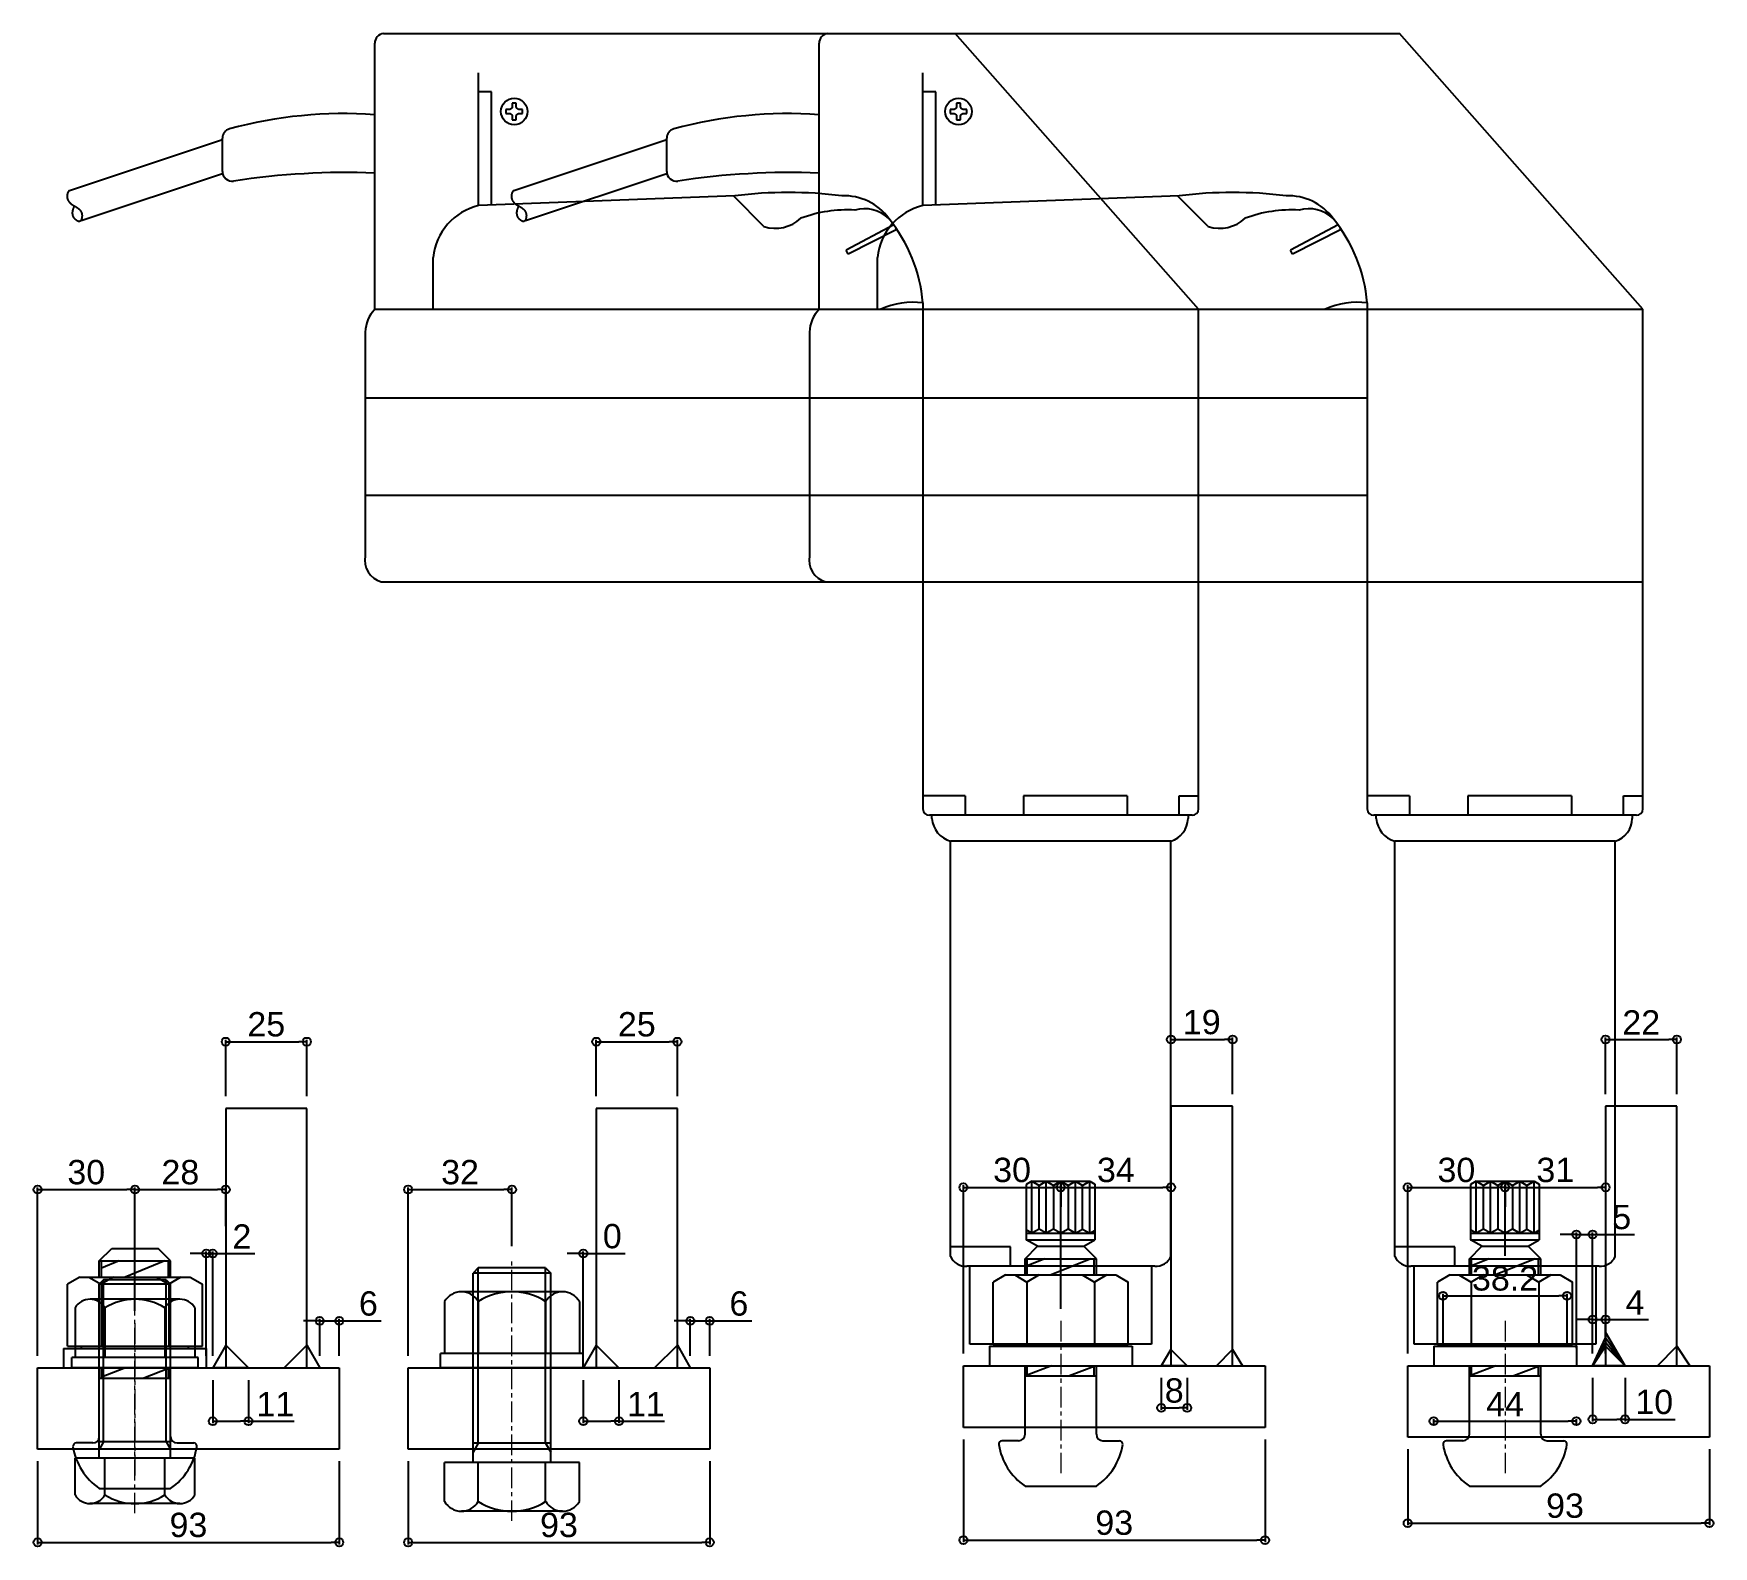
# Model space of a CAD drawing. Header units: millimetres. Extents: x -2880 to 3894, y -2977 to 4857.
# Drawn here: x 1009 to 1527, y 2015 to 2482 of the extents above; entities that cross this region are included whole.
import ezdxf

# ---------------------------------------------------------------- set-up
doc = ezdxf.new("R2010")
doc.units = ezdxf.units.MM
doc.header["$MEASUREMENT"] = 0
doc.linetypes.add('CENTER', pattern=[50.8, 31.75, -6.35, 6.35, -6.35])
for name, color, linetype in [('01', 7, 'Continuous'), ('_0-2_3', 7, 'Continuous'), ('_1-0_', 7, 'Continuous'), ('gauge', 1, 'Continuous'), ('KB', 7, 'Continuous')]:
    doc.layers.add(name, color=color, linetype=linetype)
doc.layers.add('中心線', color=4, linetype='CENTER', lineweight=13)
doc.styles.get("Standard").update_dxf_attribs({"font": 'arial.ttf'})
doc.dimstyles.new('コピー ～ 一般寸法', dxfattribs={"dimscale": 0.5, "dimtxt": 15, "dimasz": 5, "dimexe": 1.25, "dimexo": 7.5, "dimgap": 3, "dimtad": 1, "dimdec": 1, "dimdsep": 46, "dimtxsty": 'Standard', "dimblk": 'ORIGIN', "dimcen": 0, "dimclrd": 256, "dimclre": 256, "dimclrt": 256, "dimadec": 0, "dimazin": 0, "dimtfac": 1, "dimtdec": 1, "dimtmove": 0, "dimatfit": 3, "dimfxl": 0, "dimarcsym": 0})

msp = doc.modelspace()

# ---------------------------------------------------------------- blocks, each defined once
blk = doc.blocks.new('_Origin')
at = {"color": 0, "linetype": 'ByBlock', "lineweight": -2}
blk.add_line((0, 0), (-1, 0), dxfattribs=at)
blk.add_circle((0, 0), 0.5, dxfattribs=at)
blk = doc.blocks.new('*D512')
at = {"layer": 'Defpoints', "color": 0}
for p in [(1093.26, 2171.08), (1068.26, 2150.5), (1093.26, 2150.5)]:
    blk.add_point(p, dxfattribs=at)
at = {"layer": 'KB', "lineweight": -2}
for p, q in [((1068.26, 2154.25), (1068.26, 2171.71)), ((1070.76, 2171.08), (1090.76, 2171.08)), ((1093.26, 2154.25), (1093.26, 2171.71))]:
    blk.add_line(p, q, dxfattribs=at)
at = {"layer": 'KB', "lineweight": -2, "xscale": 2.5, "yscale": 2.5, "zscale": 2.5, "rotation": 180}
blk.add_blockref('_Origin', (1068.26, 2171.08), dxfattribs=at)
at = {"layer": 'KB', "lineweight": -2, "xscale": 2.5, "yscale": 2.5, "zscale": 2.5}
blk.add_blockref('_Origin', (1093.26, 2171.08), dxfattribs=at)
at = {"layer": 'KB', "insert": (1080.76, 2176.41), "char_height": 7.5, "attachment_point": 5}
blk.add_mtext('25', dxfattribs=at)
blk = doc.blocks.new('*D513')
at = {"layer": 'Defpoints', "color": 0}
for p in [(1064.26, 2070.5), (1075.26, 2070.5), (1075.26, 2054.08)]:
    blk.add_point(p, dxfattribs=at)
at = {"layer": 'gauge', "lineweight": -2}
for p, q in [((1064.26, 2066.75), (1064.26, 2053.46)), ((1075.26, 2066.75), (1075.26, 2053.46)), ((1066.76, 2054.08), (1072.76, 2054.08)), ((1075.26, 2054.08), (1089.34, 2054.08))]:
    blk.add_line(p, q, dxfattribs=at)
at = {"layer": 'gauge', "lineweight": -2, "xscale": 2.5, "yscale": 2.5, "zscale": 2.5, "rotation": 180}
blk.add_blockref('_Origin', (1064.26, 2054.08), dxfattribs=at)
at = {"layer": 'gauge', "lineweight": -2, "xscale": 2.5, "yscale": 2.5, "zscale": 2.5}
blk.add_blockref('_Origin', (1075.26, 2054.08), dxfattribs=at)
at = {"layer": 'gauge', "insert": (1083.55, 2059.35), "char_height": 7.5, "attachment_point": 5}
blk.add_mtext('11', dxfattribs=at)
blk = doc.blocks.new('*D139')
at = {"layer": 'Defpoints', "color": 0}
for p in [(1064.26, 2105.77), (1062.26, 2070.5), (1064.26, 2070.5)]:
    blk.add_point(p, dxfattribs=at)
at = {"layer": 'gauge', "lineweight": -2}
for p, q in [((1059.76, 2105.77), (1057.26, 2105.77)), ((1062.26, 2074.25), (1062.26, 2106.39)), ((1062.26, 2105.77), (1064.26, 2105.77)), ((1064.26, 2074.25), (1064.26, 2106.39)), ((1066.76, 2105.77), (1077.22, 2105.77))]:
    blk.add_line(p, q, dxfattribs=at)
at = {"layer": 'gauge', "lineweight": -2, "xscale": 2.5, "yscale": 2.5, "zscale": 2.5}
blk.add_blockref('_Origin', (1062.26, 2105.77), dxfattribs=at)
at = {"layer": 'gauge', "lineweight": -2, "xscale": 2.5, "yscale": 2.5, "zscale": 2.5, "rotation": 180}
blk.add_blockref('_Origin', (1064.26, 2105.77), dxfattribs=at)
at = {"layer": 'gauge', "insert": (1073.24, 2111.03), "char_height": 7.5, "attachment_point": 5}
blk.add_mtext('2', dxfattribs=at)
blk = doc.blocks.new('*D143')
at = {"layer": 'Defpoints', "color": 0}
for p in [(1010.26, 2045.5), (1103.26, 2045.5), (1103.26, 2016.74)]:
    blk.add_point(p, dxfattribs=at)
at = {"layer": 'gauge', "lineweight": -2}
for p, q in [((1010.26, 2041.75), (1010.26, 2016.12)), ((1103.26, 2041.75), (1103.26, 2016.12)), ((1012.76, 2016.74), (1100.76, 2016.74))]:
    blk.add_line(p, q, dxfattribs=at)
at = {"layer": 'gauge', "lineweight": -2, "xscale": 2.5, "yscale": 2.5, "zscale": 2.5, "rotation": 180}
blk.add_blockref('_Origin', (1010.26, 2016.74), dxfattribs=at)
at = {"layer": 'gauge', "lineweight": -2, "xscale": 2.5, "yscale": 2.5, "zscale": 2.5}
blk.add_blockref('_Origin', (1103.26, 2016.74), dxfattribs=at)
at = {"layer": 'gauge', "insert": (1056.76, 2022.07), "char_height": 7.5, "attachment_point": 5}
blk.add_mtext('93', dxfattribs=at)
blk = doc.blocks.new('*D144')
at = {"layer": 'Defpoints', "color": 0}
for p in [(1040.26, 2125.5), (1040.26, 2084.33), (1010.26, 2070.5)]:
    blk.add_point(p, dxfattribs=at)
at = {"layer": 'gauge', "lineweight": -2}
for p, q in [((1010.26, 2074.25), (1010.26, 2126.13)), ((1012.76, 2125.5), (1037.76, 2125.5)), ((1040.26, 2088.08), (1040.26, 2126.13))]:
    blk.add_line(p, q, dxfattribs=at)
at = {"layer": 'gauge', "lineweight": -2, "xscale": 2.5, "yscale": 2.5, "zscale": 2.5, "rotation": 180}
blk.add_blockref('_Origin', (1010.26, 2125.5), dxfattribs=at)
at = {"layer": 'gauge', "lineweight": -2, "xscale": 2.5, "yscale": 2.5, "zscale": 2.5}
blk.add_blockref('_Origin', (1040.26, 2125.5), dxfattribs=at)
at = {"layer": 'gauge', "insert": (1025.26, 2130.83), "char_height": 7.5, "attachment_point": 5}
blk.add_mtext('30', dxfattribs=at)
blk = doc.blocks.new('*D462')
at = {"layer": 'Defpoints', "color": 0}
for p in [(1103.26, 2085.01), (1097.26, 2070.5), (1103.26, 2070.5)]:
    blk.add_point(p, dxfattribs=at)
at = {"layer": 'gauge', "lineweight": -2}
for p, q in [((1094.76, 2085.01), (1092.26, 2085.01)), ((1097.26, 2074.25), (1097.26, 2085.63)), ((1097.26, 2085.01), (1103.26, 2085.01)), ((1103.26, 2074.25), (1103.26, 2085.63)), ((1105.76, 2085.01), (1116.22, 2085.01))]:
    blk.add_line(p, q, dxfattribs=at)
at = {"layer": 'gauge', "lineweight": -2, "xscale": 2.5, "yscale": 2.5, "zscale": 2.5}
blk.add_blockref('_Origin', (1097.26, 2085.01), dxfattribs=at)
at = {"layer": 'gauge', "lineweight": -2, "xscale": 2.5, "yscale": 2.5, "zscale": 2.5, "rotation": 180}
blk.add_blockref('_Origin', (1103.26, 2085.01), dxfattribs=at)
at = {"layer": 'gauge', "insert": (1112.24, 2090.34), "char_height": 7.5, "attachment_point": 5}
blk.add_mtext('6', dxfattribs=at)
blk = doc.blocks.new('*D470')
at = {"layer": 'Defpoints', "color": 0}
for p in [(1207.51, 2171.08), (1182.51, 2150.5), (1207.51, 2150.5)]:
    blk.add_point(p, dxfattribs=at)
at = {"layer": 'KB', "lineweight": -2}
for p, q in [((1182.51, 2154.25), (1182.51, 2171.71)), ((1185.01, 2171.08), (1205.01, 2171.08)), ((1207.51, 2154.25), (1207.51, 2171.71))]:
    blk.add_line(p, q, dxfattribs=at)
at = {"layer": 'KB', "lineweight": -2, "xscale": 2.5, "yscale": 2.5, "zscale": 2.5, "rotation": 180}
blk.add_blockref('_Origin', (1182.51, 2171.08), dxfattribs=at)
at = {"layer": 'KB', "lineweight": -2, "xscale": 2.5, "yscale": 2.5, "zscale": 2.5}
blk.add_blockref('_Origin', (1207.51, 2171.08), dxfattribs=at)
at = {"layer": 'KB', "insert": (1195.01, 2176.41), "char_height": 7.5, "attachment_point": 5}
blk.add_mtext('25', dxfattribs=at)
blk = doc.blocks.new('*D471')
at = {"layer": 'Defpoints', "color": 0}
for p in [(1178.51, 2070.5), (1189.51, 2070.5), (1189.51, 2054.08)]:
    blk.add_point(p, dxfattribs=at)
at = {"layer": 'gauge', "lineweight": -2}
for p, q in [((1178.51, 2066.75), (1178.51, 2053.46)), ((1189.51, 2066.75), (1189.51, 2053.46)), ((1181.01, 2054.08), (1187.01, 2054.08)), ((1189.51, 2054.08), (1203.59, 2054.08))]:
    blk.add_line(p, q, dxfattribs=at)
at = {"layer": 'gauge', "lineweight": -2, "xscale": 2.5, "yscale": 2.5, "zscale": 2.5, "rotation": 180}
blk.add_blockref('_Origin', (1178.51, 2054.08), dxfattribs=at)
at = {"layer": 'gauge', "lineweight": -2, "xscale": 2.5, "yscale": 2.5, "zscale": 2.5}
blk.add_blockref('_Origin', (1189.51, 2054.08), dxfattribs=at)
at = {"layer": 'gauge', "insert": (1197.8, 2059.35), "char_height": 7.5, "attachment_point": 5}
blk.add_mtext('11', dxfattribs=at)
blk = doc.blocks.new('*D161')
at = {"layer": 'Defpoints', "color": 0}
for p in [(1178.51, 2105.77), (1178.51, 2070.5), (1178.51, 2070.5)]:
    blk.add_point(p, dxfattribs=at)
at = {"layer": 'gauge', "lineweight": -2}
for p, q in [((1176.01, 2105.77), (1173.51, 2105.77)), ((1178.51, 2074.25), (1178.51, 2106.39)), ((1178.51, 2074.25), (1178.51, 2106.39)), ((1178.51, 2105.77), (1178.51, 2105.77)), ((1181.01, 2105.77), (1191.4, 2105.77))]:
    blk.add_line(p, q, dxfattribs=at)
at = {"layer": 'gauge', "lineweight": -2, "xscale": 2.5, "yscale": 2.5, "zscale": 2.5}
blk.add_blockref('_Origin', (1178.51, 2105.77), dxfattribs=at)
at = {"layer": 'gauge', "lineweight": -2, "xscale": 2.5, "yscale": 2.5, "zscale": 2.5, "rotation": 180}
blk.add_blockref('_Origin', (1178.51, 2105.77), dxfattribs=at)
at = {"layer": 'gauge', "insert": (1187.45, 2111.1), "char_height": 7.5, "attachment_point": 5}
blk.add_mtext('0', dxfattribs=at)
blk = doc.blocks.new('*D162')
at = {"layer": 'Defpoints', "color": 0}
for p in [(1124.51, 2045.5), (1217.51, 2045.5), (1217.51, 2016.74)]:
    blk.add_point(p, dxfattribs=at)
at = {"layer": 'gauge', "lineweight": -2}
for p, q in [((1124.51, 2041.75), (1124.51, 2016.12)), ((1217.51, 2041.75), (1217.51, 2016.12)), ((1127.01, 2016.74), (1215.01, 2016.74))]:
    blk.add_line(p, q, dxfattribs=at)
at = {"layer": 'gauge', "lineweight": -2, "xscale": 2.5, "yscale": 2.5, "zscale": 2.5, "rotation": 180}
blk.add_blockref('_Origin', (1124.51, 2016.74), dxfattribs=at)
at = {"layer": 'gauge', "lineweight": -2, "xscale": 2.5, "yscale": 2.5, "zscale": 2.5}
blk.add_blockref('_Origin', (1217.51, 2016.74), dxfattribs=at)
at = {"layer": 'gauge', "insert": (1171.01, 2022.07), "char_height": 7.5, "attachment_point": 5}
blk.add_mtext('93', dxfattribs=at)
blk = doc.blocks.new('*D163')
at = {"layer": 'Defpoints', "color": 0}
for p in [(1156.51, 2125.5), (1156.51, 2104.33), (1124.51, 2070.5)]:
    blk.add_point(p, dxfattribs=at)
at = {"layer": 'gauge', "lineweight": -2}
for p, q in [((1124.51, 2074.25), (1124.51, 2126.13)), ((1127.01, 2125.5), (1154.01, 2125.5)), ((1156.51, 2108.08), (1156.51, 2126.13))]:
    blk.add_line(p, q, dxfattribs=at)
at = {"layer": 'gauge', "lineweight": -2, "xscale": 2.5, "yscale": 2.5, "zscale": 2.5, "rotation": 180}
blk.add_blockref('_Origin', (1124.51, 2125.5), dxfattribs=at)
at = {"layer": 'gauge', "lineweight": -2, "xscale": 2.5, "yscale": 2.5, "zscale": 2.5}
blk.add_blockref('_Origin', (1156.51, 2125.5), dxfattribs=at)
at = {"layer": 'gauge', "insert": (1140.51, 2130.83), "char_height": 7.5, "attachment_point": 5}
blk.add_mtext('32', dxfattribs=at)
blk = doc.blocks.new('*D472')
at = {"layer": 'Defpoints', "color": 0}
for p in [(1217.51, 2085.01), (1211.51, 2070.5), (1217.51, 2070.5)]:
    blk.add_point(p, dxfattribs=at)
at = {"layer": 'gauge', "lineweight": -2}
for p, q in [((1209.01, 2085.01), (1206.51, 2085.01)), ((1211.51, 2074.25), (1211.51, 2085.63)), ((1211.51, 2085.01), (1217.51, 2085.01)), ((1217.51, 2074.25), (1217.51, 2085.63)), ((1220.01, 2085.01), (1230.47, 2085.01))]:
    blk.add_line(p, q, dxfattribs=at)
at = {"layer": 'gauge', "lineweight": -2, "xscale": 2.5, "yscale": 2.5, "zscale": 2.5}
blk.add_blockref('_Origin', (1211.51, 2085.01), dxfattribs=at)
at = {"layer": 'gauge', "lineweight": -2, "xscale": 2.5, "yscale": 2.5, "zscale": 2.5, "rotation": 180}
blk.add_blockref('_Origin', (1217.51, 2085.01), dxfattribs=at)
at = {"layer": 'gauge', "insert": (1226.49, 2090.34), "char_height": 7.5, "attachment_point": 5}
blk.add_mtext('6', dxfattribs=at)
blk = doc.blocks.new('*U27')
at = {"ltscale": 0.2}
for p, q in [((-20.78, 12), (-20.78, 0)), ((-15.59, 15), (15.59, 15)), ((-10.39, 12), (-10.39, 0)), ((10.39, 12), (10.39, 0)), ((20.78, 12), (20.78, 0)), ((-20.78, 0), (20.78, 0)), ((-12, 0), (-12, -58.38)), ((12, 0), (12, -58.38)), ((-10.38, -6), (-12, -3.19)), ((10.38, -6), (12, -3.19)), ((-12, -6), (12, -6)), ((-10.38, -6), (-10.38, -60)), ((10.38, -6), (10.38, -60)), ((-12, -58.38), (12, -58.38)), ((-10.38, -60), (-12, -58.38)), ((-10.38, -60), (10.38, -60)), ((10.38, -60), (12, -58.38))]:
    blk.add_line(p, q, dxfattribs=at)
for centre, radius, start, end in [((-15.59, 9), 6, 30, 150), ((0, -4.5), 19.5, 57.7958, 122.2042), ((15.59, 9), 6, 30, 150)]:
    blk.add_arc(centre, radius, start, end, dxfattribs=at)
at = {"layer": '中心線', "ltscale": 0.2}
blk.add_line((0, 18), (0, -63), dxfattribs=at)
blk = doc.blocks.new('*U25')
at = {"ltscale": 0.2}
for p, q in [((-18.48, 11.33), (-18.48, 0)), ((-13.86, 14), (13.86, 14)), ((-9.24, 11.33), (-9.24, 0)), ((9.24, 11.33), (9.24, 0)), ((18.48, 11.33), (18.48, 0)), ((-18.48, 0), (18.48, 0)), ((-11, 0), (-11, -53.65)), ((11, 0), (11, -53.65)), ((-9.65, -5), (-11, -2.66)), ((-11, -5), (11, -5)), ((-9.65, -5), (-9.65, -55)), ((9.65, -5), (11, -2.66)), ((9.65, -5), (9.65, -55)), ((-11, -53.65), (11, -53.65)), ((-9.65, -55), (-11, -53.65)), ((-9.65, -55), (9.65, -55)), ((9.65, -55), (11, -53.65))]:
    blk.add_line(p, q, dxfattribs=at)
for centre, radius, start, end in [((-13.86, 8.67), 5.33, 30, 150), ((0, -3.33), 17.33, 57.7958, 122.2042), ((13.86, 8.67), 5.33, 30, 150)]:
    blk.add_arc(centre, radius, start, end, dxfattribs=at)
at = {"layer": '中心線', "ltscale": 0.2}
blk.add_line((0, 17), (0, -58), dxfattribs=at)
blk = doc.blocks.new('*D397')
at = {"layer": 'Defpoints', "color": 0}
for p in [(1515.72, 2171.77), (1493.72, 2151.18), (1515.72, 2151.18)]:
    blk.add_point(p, dxfattribs=at)
at = {"layer": 'KB', "lineweight": -2}
for p, q in [((1493.72, 2154.93), (1493.72, 2172.39)), ((1496.22, 2171.77), (1513.22, 2171.77)), ((1515.72, 2154.93), (1515.72, 2172.39))]:
    blk.add_line(p, q, dxfattribs=at)
at = {"layer": 'KB', "lineweight": -2, "xscale": 2.5, "yscale": 2.5, "zscale": 2.5, "rotation": 180}
blk.add_blockref('_Origin', (1493.72, 2171.77), dxfattribs=at)
at = {"layer": 'KB', "lineweight": -2, "xscale": 2.5, "yscale": 2.5, "zscale": 2.5}
blk.add_blockref('_Origin', (1515.72, 2171.77), dxfattribs=at)
at = {"layer": 'KB', "insert": (1504.72, 2177.03), "char_height": 7.5, "attachment_point": 5}
blk.add_mtext('22', dxfattribs=at)
blk = doc.blocks.new('*D398')
at = {"layer": 'Defpoints', "color": 0}
for p in [(1489.72, 2071.18), (1499.72, 2071.18), (1499.72, 2054.66)]:
    blk.add_point(p, dxfattribs=at)
at = {"layer": 'gauge', "lineweight": -2}
for p, q in [((1489.72, 2067.43), (1489.72, 2054.04)), ((1499.72, 2067.43), (1499.72, 2054.04)), ((1492.22, 2054.66), (1497.22, 2054.66)), ((1499.72, 2054.66), (1515.22, 2054.66))]:
    blk.add_line(p, q, dxfattribs=at)
at = {"layer": 'gauge', "lineweight": -2, "xscale": 2.5, "yscale": 2.5, "zscale": 2.5, "rotation": 180}
blk.add_blockref('_Origin', (1489.72, 2054.66), dxfattribs=at)
at = {"layer": 'gauge', "lineweight": -2, "xscale": 2.5, "yscale": 2.5, "zscale": 2.5}
blk.add_blockref('_Origin', (1499.72, 2054.66), dxfattribs=at)
at = {"layer": 'gauge', "insert": (1508.72, 2059.99), "char_height": 7.5, "attachment_point": 5}
blk.add_mtext('10', dxfattribs=at)
blk = doc.blocks.new('*D105')
at = {"layer": 'Defpoints', "color": 0}
for p in [(1432.72, 2049.18), (1525.72, 2049.18), (1525.72, 2022.68)]:
    blk.add_point(p, dxfattribs=at)
at = {"layer": 'gauge', "lineweight": -2}
for p, q in [((1432.72, 2045.43), (1432.72, 2022.05)), ((1525.72, 2045.43), (1525.72, 2022.05)), ((1435.22, 2022.68), (1523.22, 2022.68))]:
    blk.add_line(p, q, dxfattribs=at)
at = {"layer": 'gauge', "lineweight": -2, "xscale": 2.5, "yscale": 2.5, "zscale": 2.5, "rotation": 180}
blk.add_blockref('_Origin', (1432.72, 2022.68), dxfattribs=at)
at = {"layer": 'gauge', "lineweight": -2, "xscale": 2.5, "yscale": 2.5, "zscale": 2.5}
blk.add_blockref('_Origin', (1525.72, 2022.68), dxfattribs=at)
at = {"layer": 'gauge', "insert": (1481.22, 2028.01), "char_height": 7.5, "attachment_point": 5}
blk.add_mtext('93', dxfattribs=at)
blk = doc.blocks.new('*D106')
at = {"layer": 'Defpoints', "color": 0}
for p in [(1462.72, 2126.18), (1462.72, 2101.37), (1432.72, 2071.18)]:
    blk.add_point(p, dxfattribs=at)
at = {"layer": 'gauge', "lineweight": -2}
for p, q in [((1432.72, 2074.93), (1432.72, 2126.81)), ((1435.22, 2126.18), (1460.22, 2126.18)), ((1462.72, 2105.12), (1462.72, 2126.81))]:
    blk.add_line(p, q, dxfattribs=at)
at = {"layer": 'gauge', "lineweight": -2, "xscale": 2.5, "yscale": 2.5, "zscale": 2.5, "rotation": 180}
blk.add_blockref('_Origin', (1432.72, 2126.18), dxfattribs=at)
at = {"layer": 'gauge', "lineweight": -2, "xscale": 2.5, "yscale": 2.5, "zscale": 2.5}
blk.add_blockref('_Origin', (1462.72, 2126.18), dxfattribs=at)
at = {"layer": 'gauge', "insert": (1447.72, 2131.51), "char_height": 7.5, "attachment_point": 5}
blk.add_mtext('30', dxfattribs=at)
blk = doc.blocks.new('*D399')
at = {"layer": 'Defpoints', "color": 0}
for p in [(1489.72, 2111.68), (1484.72, 2072.82), (1489.72, 2071.18)]:
    blk.add_point(p, dxfattribs=at)
at = {"layer": 'gauge', "lineweight": -2}
for p, q in [((1482.22, 2111.68), (1479.72, 2111.68)), ((1484.72, 2076.57), (1484.72, 2112.3)), ((1484.72, 2111.68), (1489.72, 2111.68)), ((1489.72, 2074.93), (1489.72, 2112.3)), ((1492.22, 2111.68), (1502.69, 2111.68))]:
    blk.add_line(p, q, dxfattribs=at)
at = {"layer": 'gauge', "lineweight": -2, "xscale": 2.5, "yscale": 2.5, "zscale": 2.5}
blk.add_blockref('_Origin', (1484.72, 2111.68), dxfattribs=at)
at = {"layer": 'gauge', "lineweight": -2, "xscale": 2.5, "yscale": 2.5, "zscale": 2.5, "rotation": 180}
blk.add_blockref('_Origin', (1489.72, 2111.68), dxfattribs=at)
at = {"layer": 'gauge', "insert": (1498.71, 2116.99), "char_height": 7.5, "attachment_point": 5}
blk.add_mtext('5', dxfattribs=at)
blk = doc.blocks.new('*D400')
at = {"layer": 'Defpoints', "color": 0}
for p in [(1493.72, 2085.45), (1489.72, 2071.18), (1493.72, 2071.18)]:
    blk.add_point(p, dxfattribs=at)
at = {"layer": 'gauge', "lineweight": -2}
for p, q in [((1487.22, 2085.45), (1484.72, 2085.45)), ((1489.72, 2074.93), (1489.72, 2086.07)), ((1489.72, 2085.45), (1493.72, 2085.45)), ((1493.72, 2074.93), (1493.72, 2086.07)), ((1496.22, 2085.45), (1506.91, 2085.45))]:
    blk.add_line(p, q, dxfattribs=at)
at = {"layer": 'gauge', "lineweight": -2, "xscale": 2.5, "yscale": 2.5, "zscale": 2.5}
blk.add_blockref('_Origin', (1489.72, 2085.45), dxfattribs=at)
at = {"layer": 'gauge', "lineweight": -2, "xscale": 2.5, "yscale": 2.5, "zscale": 2.5, "rotation": 180}
blk.add_blockref('_Origin', (1493.72, 2085.45), dxfattribs=at)
at = {"layer": 'gauge', "insert": (1502.81, 2090.7), "char_height": 7.5, "attachment_point": 5}
blk.add_mtext('4', dxfattribs=at)
blk = doc.blocks.new('*D401')
at = {"layer": 'Defpoints', "color": 0}
for p in [(1493.72, 2151.18), (1493.72, 2126.18), (1462.72, 2115.97)]:
    blk.add_point(p, dxfattribs=at)
at = {"layer": 'gauge', "lineweight": -2}
for p, q in [((1493.72, 2147.43), (1493.72, 2125.56)), ((1462.72, 2119.72), (1462.72, 2126.81)), ((1465.22, 2126.18), (1491.22, 2126.18))]:
    blk.add_line(p, q, dxfattribs=at)
at = {"layer": 'gauge', "lineweight": -2, "xscale": 2.5, "yscale": 2.5, "zscale": 2.5, "rotation": 180}
blk.add_blockref('_Origin', (1462.72, 2126.18), dxfattribs=at)
at = {"layer": 'gauge', "lineweight": -2, "xscale": 2.5, "yscale": 2.5, "zscale": 2.5}
blk.add_blockref('_Origin', (1493.72, 2126.18), dxfattribs=at)
at = {"layer": 'gauge', "insert": (1478.22, 2131.51), "char_height": 7.5, "attachment_point": 5}
blk.add_mtext('31', dxfattribs=at)
blk = doc.blocks.new('*D107')
at = {"layer": 'Defpoints', "color": 0}
for p in [(1484.72, 2054.1), (1440.72, 2049.18), (1484.72, 2049.18)]:
    blk.add_point(p, dxfattribs=at)
at = {"layer": 'gauge', "lineweight": -2}
for p, q in [((1440.72, 2052.93), (1440.72, 2054.72)), ((1443.22, 2054.1), (1482.22, 2054.1)), ((1484.72, 2052.93), (1484.72, 2054.72))]:
    blk.add_line(p, q, dxfattribs=at)
at = {"layer": 'gauge', "lineweight": -2, "xscale": 2.5, "yscale": 2.5, "zscale": 2.5, "rotation": 180}
blk.add_blockref('_Origin', (1440.72, 2054.1), dxfattribs=at)
at = {"layer": 'gauge', "lineweight": -2, "xscale": 2.5, "yscale": 2.5, "zscale": 2.5}
blk.add_blockref('_Origin', (1484.72, 2054.1), dxfattribs=at)
at = {"layer": 'gauge', "insert": (1462.72, 2059.35), "char_height": 7.5, "attachment_point": 5}
blk.add_mtext('44', dxfattribs=at)
blk = doc.blocks.new('*D108')
at = {"layer": 'Defpoints', "color": 0}
for p in [(1481.84, 2092.74), (1443.62, 2073.46), (1481.84, 2073.3)]:
    blk.add_point(p, dxfattribs=at)
at = {"layer": 'gauge', "lineweight": -2}
for p, q in [((1443.62, 2077.21), (1443.62, 2093.37)), ((1446.12, 2092.74), (1479.34, 2092.74)), ((1481.84, 2077.05), (1481.84, 2093.37))]:
    blk.add_line(p, q, dxfattribs=at)
at = {"layer": 'gauge', "lineweight": -2, "xscale": 2.5, "yscale": 2.5, "zscale": 2.5, "rotation": 180}
blk.add_blockref('_Origin', (1443.62, 2092.74), dxfattribs=at)
at = {"layer": 'gauge', "lineweight": -2, "xscale": 2.5, "yscale": 2.5, "zscale": 2.5}
blk.add_blockref('_Origin', (1481.84, 2092.74), dxfattribs=at)
at = {"layer": 'gauge', "insert": (1462.73, 2098.07), "char_height": 7.5, "attachment_point": 5}
blk.add_mtext('38.2', dxfattribs=at)
blk = doc.blocks.new('*D387')
at = {"layer": 'Defpoints', "color": 0}
for p in [(1378.72, 2171.77), (1359.72, 2151.18), (1378.72, 2151.18)]:
    blk.add_point(p, dxfattribs=at)
at = {"layer": 'KB', "lineweight": -2}
for p, q in [((1359.72, 2154.93), (1359.72, 2172.39)), ((1362.22, 2171.77), (1376.22, 2171.77)), ((1378.72, 2154.93), (1378.72, 2172.39))]:
    blk.add_line(p, q, dxfattribs=at)
at = {"layer": 'KB', "lineweight": -2, "xscale": 2.5, "yscale": 2.5, "zscale": 2.5, "rotation": 180}
blk.add_blockref('_Origin', (1359.72, 2171.77), dxfattribs=at)
at = {"layer": 'KB', "lineweight": -2, "xscale": 2.5, "yscale": 2.5, "zscale": 2.5}
blk.add_blockref('_Origin', (1378.72, 2171.77), dxfattribs=at)
at = {"layer": 'KB', "insert": (1369.22, 2177.1), "char_height": 7.5, "attachment_point": 5}
blk.add_mtext('19', dxfattribs=at)
blk = doc.blocks.new('*D388')
at = {"layer": 'Defpoints', "color": 0}
for p in [(1356.72, 2071.18), (1364.72, 2071.18), (1364.72, 2058.19)]:
    blk.add_point(p, dxfattribs=at)
at = {"layer": 'gauge', "lineweight": -2}
for p, q in [((1356.72, 2067.43), (1356.72, 2057.57)), ((1364.72, 2067.43), (1364.72, 2057.57)), ((1359.22, 2058.19), (1362.22, 2058.19))]:
    blk.add_line(p, q, dxfattribs=at)
at = {"layer": 'gauge', "lineweight": -2, "xscale": 2.5, "yscale": 2.5, "zscale": 2.5, "rotation": 180}
blk.add_blockref('_Origin', (1356.72, 2058.19), dxfattribs=at)
at = {"layer": 'gauge', "lineweight": -2, "xscale": 2.5, "yscale": 2.5, "zscale": 2.5}
blk.add_blockref('_Origin', (1364.72, 2058.19), dxfattribs=at)
at = {"layer": 'gauge', "insert": (1360.72, 2063.52), "char_height": 7.5, "attachment_point": 5}
blk.add_mtext('8', dxfattribs=at)
blk = doc.blocks.new('*D103')
at = {"layer": 'Defpoints', "color": 0}
for p in [(1295.72, 2052.18), (1388.72, 2052.18), (1388.72, 2017.43)]:
    blk.add_point(p, dxfattribs=at)
at = {"layer": 'gauge', "lineweight": -2}
for p, q in [((1295.72, 2048.43), (1295.72, 2016.8)), ((1388.72, 2048.43), (1388.72, 2016.8)), ((1298.22, 2017.43), (1386.22, 2017.43))]:
    blk.add_line(p, q, dxfattribs=at)
at = {"layer": 'gauge', "lineweight": -2, "xscale": 2.5, "yscale": 2.5, "zscale": 2.5, "rotation": 180}
blk.add_blockref('_Origin', (1295.72, 2017.43), dxfattribs=at)
at = {"layer": 'gauge', "lineweight": -2, "xscale": 2.5, "yscale": 2.5, "zscale": 2.5}
blk.add_blockref('_Origin', (1388.72, 2017.43), dxfattribs=at)
at = {"layer": 'gauge', "insert": (1342.22, 2022.76), "char_height": 7.5, "attachment_point": 5}
blk.add_mtext('93', dxfattribs=at)
blk = doc.blocks.new('*D104')
at = {"layer": 'Defpoints', "color": 0}
for p in [(1325.72, 2126.18), (1325.72, 2108.06), (1295.72, 2071.18)]:
    blk.add_point(p, dxfattribs=at)
at = {"layer": 'gauge', "lineweight": -2}
for p, q in [((1295.72, 2074.93), (1295.72, 2126.81)), ((1298.22, 2126.18), (1323.22, 2126.18)), ((1325.72, 2111.81), (1325.72, 2126.81))]:
    blk.add_line(p, q, dxfattribs=at)
at = {"layer": 'gauge', "lineweight": -2, "xscale": 2.5, "yscale": 2.5, "zscale": 2.5, "rotation": 180}
blk.add_blockref('_Origin', (1295.72, 2126.18), dxfattribs=at)
at = {"layer": 'gauge', "lineweight": -2, "xscale": 2.5, "yscale": 2.5, "zscale": 2.5}
blk.add_blockref('_Origin', (1325.72, 2126.18), dxfattribs=at)
at = {"layer": 'gauge', "insert": (1310.72, 2131.51), "char_height": 7.5, "attachment_point": 5}
blk.add_mtext('30', dxfattribs=at)
blk = doc.blocks.new('*D389')
at = {"layer": 'Defpoints', "color": 0}
for p in [(1359.72, 2151.18), (1359.72, 2126.18), (1325.72, 2085.02)]:
    blk.add_point(p, dxfattribs=at)
at = {"layer": 'gauge', "lineweight": -2}
for p, q in [((1359.72, 2147.43), (1359.72, 2125.56)), ((1325.72, 2088.77), (1325.72, 2126.81)), ((1328.22, 2126.18), (1357.22, 2126.18))]:
    blk.add_line(p, q, dxfattribs=at)
at = {"layer": 'gauge', "lineweight": -2, "xscale": 2.5, "yscale": 2.5, "zscale": 2.5, "rotation": 180}
blk.add_blockref('_Origin', (1325.72, 2126.18), dxfattribs=at)
at = {"layer": 'gauge', "lineweight": -2, "xscale": 2.5, "yscale": 2.5, "zscale": 2.5}
blk.add_blockref('_Origin', (1359.72, 2126.18), dxfattribs=at)
at = {"layer": 'gauge', "insert": (1342.72, 2131.51), "char_height": 7.5, "attachment_point": 5}
blk.add_mtext('34', dxfattribs=at)
blk = doc.blocks.new('*D386')
at = {"layer": 'Defpoints', "color": 0}
for p in [(1068.26, 2125.5), (1068.26, 2110.5), (1040.26, 2107.38)]:
    blk.add_point(p, dxfattribs=at)
at = {"layer": 'gauge', "lineweight": -2}
for p, q in [((1040.26, 2111.13), (1040.26, 2126.13)), ((1042.76, 2125.5), (1065.76, 2125.5)), ((1068.26, 2114.25), (1068.26, 2126.13))]:
    blk.add_line(p, q, dxfattribs=at)
at = {"layer": 'gauge', "lineweight": -2, "xscale": 2.5, "yscale": 2.5, "zscale": 2.5, "rotation": 180}
blk.add_blockref('_Origin', (1040.26, 2125.5), dxfattribs=at)
at = {"layer": 'gauge', "lineweight": -2, "xscale": 2.5, "yscale": 2.5, "zscale": 2.5}
blk.add_blockref('_Origin', (1068.26, 2125.5), dxfattribs=at)
at = {"layer": 'gauge', "insert": (1054.26, 2130.83), "char_height": 7.5, "attachment_point": 5}
blk.add_mtext('28', dxfattribs=at)

# ---------------------------------------------------------------- dimensions: what is measured, and where the dimension line sits
at = {"layer": 'gauge'}
for base, p1, p2, picture, middle in [((1359.723, 2126.184), (1325.723, 2085.016), (1359.723, 2151.181), '*D389', (1342.723, 2131.513)), ((1493.723, 2126.184), (1462.723, 2115.966), (1493.723, 2151.181), '*D401', (1478.223, 2131.513)), ((1068.262, 2125.501), (1040.262, 2107.376), (1068.262, 2110.498), '*D386', (1054.262, 2130.83)), ((1489.723, 2111.676), (1484.723, 2072.824), (1489.723, 2071.181), '*D399', (1498.705, 2116.989)), ((1481.838, 2092.74), (1443.621, 2073.461), (1481.838, 2073.3), '*D108', (1462.729, 2098.069)), ((1493.723, 2085.445), (1489.723, 2071.181), (1493.723, 2071.181), '*D400', (1502.814, 2090.695)), ((1484.723, 2054.099), (1440.723, 2049.181), (1484.723, 2049.181), '*D107', (1462.723, 2059.349))]:
    dim = msp.add_linear_dim(base=base, p1=p1, p2=p2, dimstyle='コピー ～ 一般寸法', override={"dimfxl": 0.18}, dxfattribs=at)
    dim.commit()
    dim.dimension.update_dxf_attribs({"geometry": picture, "text_midpoint": middle})
for base, p1, p2, picture, middle in [((1040.262, 2125.501), (1010.262, 2070.498), (1040.262, 2084.333), '*D144', (1025.262, 2130.83)), ((1156.513, 2125.501), (1124.513, 2070.498), (1156.513, 2104.33), '*D163', (1140.513, 2130.83)), ((1325.723, 2126.184), (1295.723, 2071.181), (1325.723, 2108.059), '*D104', (1310.723, 2131.513)), ((1462.723, 2126.184), (1432.723, 2071.181), (1462.723, 2101.373), '*D106', (1447.723, 2131.513)), ((1064.262, 2105.769), (1062.262, 2070.498), (1064.262, 2070.498), '*D139', (1073.241, 2111.034)), ((1178.512963384, 2105.768997924), (1178.512963384, 2070.498095963), (1178.512963384, 2070.498095963), '*D161', (1187.454213384, 2111.097747924)), ((1103.262, 2085.007), (1097.262, 2070.498), (1103.262, 2070.498), '*D462', (1112.241, 2090.336)), ((1217.513, 2085.007), (1211.513, 2070.498), (1217.513, 2070.498), '*D472', (1226.492, 2090.336)), ((1075.262, 2054.081), (1064.262, 2070.498), (1075.262, 2070.498), '*D513', (1083.552, 2059.346)), ((1189.513, 2054.081), (1178.513, 2070.498), (1189.513, 2070.498), '*D471', (1197.803, 2059.346)), ((1364.723, 2058.19), (1356.723, 2071.181), (1364.723, 2071.181), '*D388', (1360.723, 2063.519)), ((1499.723, 2054.661), (1489.723, 2071.181), (1499.723, 2071.181), '*D398', (1508.722, 2059.99)), ((1388.723, 2017.428), (1295.723, 2052.181), (1388.723, 2052.181), '*D103', (1342.223, 2022.757)), ((1103.262, 2016.745), (1010.262, 2045.498), (1103.262, 2045.498), '*D143', (1056.762, 2022.074)), ((1217.513, 2016.745), (1124.513, 2045.498), (1217.513, 2045.498), '*D162', (1171.013, 2022.074))]:
    dim = msp.add_linear_dim(base=base, p1=p1, p2=p2, dimstyle='コピー ～ 一般寸法', dxfattribs=at)
    dim.commit()
    dim.dimension.update_dxf_attribs({"geometry": picture, "text_midpoint": middle})
dim = msp.add_linear_dim(base=(1525.723, 2022.678), p1=(1432.723, 2049.181), p2=(1525.723, 2049.181), dimstyle='コピー ～ 一般寸法', dxfattribs=at)
dim.commit()
dim.dimension.update_dxf_attribs({"geometry": '*D105', "text_midpoint": (1481.223, 2022.678), "dimtype": 160})
at = {"layer": 'KB'}
for base, p1, p2, picture, middle in [((1093.262, 2171.084), (1068.262, 2150.498), (1093.262, 2150.498), '*D512', (1080.762, 2176.413)), ((1207.513, 2171.084), (1182.513, 2150.498), (1207.513, 2150.498), '*D470', (1195.013, 2176.413)), ((1378.723, 2171.767), (1359.723, 2151.181), (1378.723, 2151.181), '*D387', (1369.223, 2177.096)), ((1515.723, 2171.767), (1493.723, 2151.181), (1515.723, 2151.181), '*D397', (1504.723, 2177.032))]:
    dim = msp.add_linear_dim(base=base, p1=p1, p2=p2, dimstyle='コピー ～ 一般寸法', dxfattribs=at)
    dim.commit()
    dim.dimension.update_dxf_attribs({"geometry": picture, "text_midpoint": middle})

# ---------------------------------------------------------------- linework, layer by layer
at = {"ltscale": 0.2}
for p, q in [((1172.101, 2093.998), (1140.925, 2093.998)), ((1021.787, 2089.031), (1021.787, 2073.698)), ((1054.118, 2091.698), (1026.406, 2091.698)), ((1031.024, 2089.031), (1031.024, 2073.698)), ((1049.5, 2089.031), (1049.5, 2073.698)), ((1058.737, 2089.031), (1058.737, 2073.698)), ((1135.728, 2090.998), (1135.728, 2074.998)), ((1146.121, 2090.998), (1146.121, 2074.998)), ((1166.905, 2090.998), (1166.905, 2074.998)), ((1177.298, 2090.998), (1177.298, 2074.998)), ((1059.762, 2073.698), (1020.762, 2073.698)), ((1020.762, 2070.498), (1020.762, 2073.698)), ((1058.737, 2073.698), (1021.787, 2073.698)), ((1059.762, 2070.498), (1059.762, 2073.698)), ((1178.513, 2074.998), (1134.513, 2074.998)), ((1134.513, 2070.498), (1134.513, 2074.998)), ((1177.298, 2074.998), (1135.728, 2074.998)), ((1178.513, 2070.498), (1178.513, 2074.998)), ((1059.762, 2070.498), (1020.762, 2070.498)), ((1178.513, 2070.498), (1134.513, 2070.498))]:
    msp.add_line(p, q, dxfattribs=at)
for centre, radius, start, end in [((1140.925, 2087.998), 6, 30, 150), ((1156.513, 2074.498), 19.5, 57.79577, 122.20423), ((1172.101, 2087.998), 6, 30, 150), ((1026.406, 2086.365), 5.333, 30, 150), ((1040.262, 2074.365), 17.333, 57.79577, 122.20423), ((1054.118, 2086.365), 5.333, 30, 150)]:
    msp.add_arc(centre, radius, start, end, dxfattribs=at)
at = {"layer": '01', "color": 6, "linetype": 'Continuous'}
for p, q in [((1316.837, 2128.059), (1315.072, 2127.04)), ((1315.072, 2127.04), (1315.072, 2109.957)), ((1316.837, 2128.059), (1334.687, 2128.059)), ((1316.837, 2112.059), (1316.837, 2128.059)), ((1316.837, 2128.059), (1319.049, 2126.782)), ((1319.049, 2126.782), (1321.26, 2128.059)), ((1319.049, 2113.336), (1319.049, 2126.782)), ((1321.26, 2112.059), (1321.26, 2128.059)), ((1321.26, 2128.059), (1323.472, 2126.782)), ((1323.472, 2126.782), (1325.684, 2128.059)), ((1323.472, 2126.782), (1323.472, 2113.336)), ((1325.723, 2128.059), (1325.684, 2112.059)), ((1325.723, 2128.059), (1327.974, 2126.759)), ((1327.974, 2126.759), (1330.264, 2128.081)), ((1327.974, 2126.759), (1327.974, 2113.381)), ((1330.264, 2112.059), (1330.264, 2128.059)), ((1330.264, 2128.059), (1332.475, 2126.782)), ((1332.475, 2126.782), (1334.687, 2128.059)), ((1332.475, 2113.336), (1332.475, 2126.782)), ((1334.687, 2112.059), (1334.687, 2128.059)), ((1334.687, 2128.059), (1336.277, 2127.141)), ((1336.277, 2127.141), (1336.277, 2109.957)), ((1453.837, 2128.059), (1452.072, 2127.04)), ((1452.072, 2127.04), (1452.072, 2109.957)), ((1453.837, 2128.059), (1471.687, 2128.059)), ((1453.837, 2112.059), (1453.837, 2128.059)), ((1453.837, 2128.059), (1456.049, 2126.782)), ((1456.049, 2126.782), (1458.26, 2128.059)), ((1456.049, 2113.336), (1456.049, 2126.782)), ((1458.26, 2112.059), (1458.26, 2128.059)), ((1458.26, 2128.059), (1460.472, 2126.782)), ((1460.472, 2126.782), (1462.684, 2128.059)), ((1460.472, 2126.782), (1460.472, 2113.336)), ((1462.723, 2128.059), (1462.684, 2112.059)), ((1462.723, 2128.059), (1464.974, 2126.759)), ((1464.974, 2126.759), (1467.264, 2128.081)), ((1464.974, 2126.759), (1464.974, 2113.381)), ((1467.264, 2112.059), (1467.264, 2128.059)), ((1467.264, 2128.059), (1469.475, 2126.782)), ((1469.475, 2126.782), (1471.687, 2128.059)), ((1469.475, 2113.336), (1469.475, 2126.782)), ((1471.687, 2112.059), (1471.687, 2128.059)), ((1471.687, 2128.059), (1473.277, 2127.141)), ((1473.277, 2127.141), (1473.277, 2109.957)), ((1319.049, 2113.336), (1316.837, 2112.059)), ((1321.26, 2112.059), (1319.049, 2113.336)), ((1323.472, 2113.336), (1321.26, 2112.059)), ((1325.684, 2112.059), (1323.472, 2113.336)), ((1325.684, 2112.059), (1327.974, 2113.381)), ((1327.974, 2113.381), (1330.264, 2112.059)), ((1330.264, 2112.059), (1332.475, 2113.336)), ((1332.475, 2113.336), (1334.687, 2112.059)), ((1456.049, 2113.336), (1453.837, 2112.059)), ((1458.26, 2112.059), (1456.049, 2113.336)), ((1460.472, 2113.336), (1458.26, 2112.059)), ((1462.684, 2112.059), (1460.472, 2113.336)), ((1462.684, 2112.059), (1464.974, 2113.381)), ((1464.974, 2113.381), (1467.264, 2112.059)), ((1467.264, 2112.059), (1469.475, 2113.336)), ((1469.475, 2113.336), (1471.687, 2112.059)), ((1316.837, 2112.059), (1315.072, 2113.078)), ((1315.072, 2112.059), (1336.296, 2112.059)), ((1315.072, 2109.957), (1336.277, 2109.957)), ((1318.6, 2108.059), (1315.072, 2109.957)), ((1332.846, 2108.059), (1336.277, 2109.957)), ((1334.687, 2112.059), (1336.295, 2112.987)), ((1453.837, 2112.059), (1452.072, 2113.078)), ((1452.072, 2112.059), (1473.296, 2112.059)), ((1452.072, 2109.957), (1473.277, 2109.957)), ((1455.6, 2108.059), (1452.072, 2109.957)), ((1469.846, 2108.059), (1473.277, 2109.957)), ((1471.687, 2112.059), (1473.295, 2112.987)), ((1318.6, 2108.059), (1332.846, 2108.059)), ((1455.6, 2108.059), (1469.846, 2108.059))]:
    msp.add_line(p, q, dxfattribs=at)
at = {"layer": '_0-2_3', "color": 6, "linetype": 'Continuous'}
for p, q in [((1029.262, 2103.498), (1033.139, 2107.376)), ((1029.262, 2103.498), (1051.262, 2103.498)), ((1029.262, 2098.498), (1029.262, 2103.498)), ((1035.385, 2103.498), (1029.962, 2101.281)), ((1029.962, 2098.498), (1029.962, 2103.498)), ((1033.139, 2107.376), (1047.385, 2107.376)), ((1049.509, 2103.498), (1037.276, 2098.498)), ((1051.262, 2103.498), (1047.385, 2107.376)), ((1050.561, 2098.498), (1050.561, 2103.498)), ((1051.262, 2098.498), (1051.262, 2103.498)), ((1314.723, 2104.181), (1318.6, 2108.059)), ((1314.723, 2104.181), (1336.723, 2104.181)), ((1314.723, 2099.181), (1314.723, 2104.181)), ((1320.846, 2104.181), (1315.423, 2101.965)), ((1315.423, 2099.181), (1315.423, 2104.181)), ((1318.6, 2108.059), (1332.846, 2108.059)), ((1334.969, 2104.181), (1322.737, 2099.181)), ((1336.723, 2104.181), (1332.846, 2108.059)), ((1336.022, 2099.181), (1336.022, 2104.181)), ((1336.723, 2099.181), (1336.723, 2104.181)), ((1451.723, 2104.181), (1455.6, 2108.059)), ((1451.723, 2104.181), (1473.723, 2104.181)), ((1451.723, 2099.181), (1451.723, 2104.181)), ((1457.846, 2104.181), (1452.423, 2101.965)), ((1452.423, 2099.181), (1452.423, 2104.181)), ((1455.6, 2108.059), (1469.846, 2108.059)), ((1471.969, 2104.181), (1459.737, 2099.181)), ((1473.723, 2104.181), (1469.846, 2108.059)), ((1473.022, 2099.181), (1473.022, 2104.181)), ((1473.723, 2099.181), (1473.723, 2104.181)), ((1023.262, 2098.498), (1019.462, 2096.304)), ((1023.262, 2098.498), (1057.262, 2098.498)), ((1026.062, 2098.498), (1029.862, 2096.304)), ((1033.662, 2098.498), (1029.862, 2096.304)), ((1046.862, 2098.498), (1050.662, 2096.304)), ((1054.462, 2098.498), (1050.662, 2096.304)), ((1057.262, 2098.498), (1061.062, 2096.304)), ((1308.723, 2099.181), (1304.923, 2096.987)), ((1308.723, 2099.181), (1342.723, 2099.181)), ((1311.523, 2099.181), (1315.323, 2096.987)), ((1319.123, 2099.181), (1315.323, 2096.987)), ((1332.323, 2099.181), (1336.123, 2096.987)), ((1339.923, 2099.181), (1336.123, 2096.987)), ((1342.723, 2099.181), (1346.523, 2096.987)), ((1445.723, 2099.181), (1441.923, 2096.987)), ((1445.723, 2099.181), (1479.723, 2099.181)), ((1448.523, 2099.181), (1452.323, 2096.987)), ((1456.123, 2099.181), (1452.323, 2096.987)), ((1469.323, 2099.181), (1473.123, 2096.987)), ((1476.923, 2099.181), (1473.123, 2096.987)), ((1479.723, 2099.181), (1483.523, 2096.987)), ((1019.462, 2077.198), (1019.462, 2096.304)), ((1029.862, 2096.304), (1029.862, 2077.198)), ((1050.662, 2096.304), (1050.662, 2077.198)), ((1061.062, 2077.198), (1061.062, 2096.304)), ((1304.923, 2077.881), (1304.923, 2096.987)), ((1315.323, 2096.987), (1315.323, 2077.881)), ((1336.123, 2096.987), (1336.123, 2077.881)), ((1346.523, 2077.881), (1346.523, 2096.987)), ((1441.923, 2077.881), (1441.923, 2096.987)), ((1452.323, 2096.987), (1452.323, 2077.881)), ((1473.123, 2096.987), (1473.123, 2077.881)), ((1483.523, 2077.881), (1483.523, 2096.987)), ((1019.462, 2077.198), (1061.062, 2077.198)), ((1023.762, 2076.498), (1023.762, 2077.198)), ((1056.762, 2076.498), (1056.762, 2077.198)), ((1303.723, 2077.181), (1347.723, 2077.181)), ((1303.723, 2077.181), (1303.723, 2071.181)), ((1304.923, 2077.881), (1346.523, 2077.881)), ((1309.223, 2077.181), (1309.223, 2077.881)), ((1309.223, 2077.181), (1342.223, 2077.181)), ((1342.223, 2077.181), (1342.223, 2077.881)), ((1347.723, 2077.181), (1347.723, 2071.181)), ((1440.723, 2077.181), (1484.723, 2077.181)), ((1440.723, 2077.181), (1440.723, 2071.181)), ((1441.923, 2077.881), (1483.523, 2077.881)), ((1446.223, 2077.181), (1446.223, 2077.881)), ((1446.223, 2077.181), (1479.223, 2077.181)), ((1479.223, 2077.181), (1479.223, 2077.881)), ((1484.723, 2077.181), (1484.723, 2071.181)), ((1018.262, 2076.498), (1062.262, 2076.498)), ((1018.262, 2076.498), (1018.262, 2070.498)), ((1023.762, 2076.498), (1056.762, 2076.498)), ((1062.262, 2076.498), (1062.262, 2070.498)), ((1018.262, 2070.498), (1062.262, 2070.498)), ((1029.262, 2049.375), (1029.262, 2070.498)), ((1029.262, 2067.376), (1051.262, 2067.376)), ((1029.962, 2067.376), (1029.962, 2070.498)), ((1037.395, 2070.498), (1029.962, 2067.636)), ((1050.561, 2070.291), (1042.99, 2067.376)), ((1050.561, 2067.376), (1050.561, 2070.498)), ((1051.262, 2049.375), (1051.262, 2070.498)), ((1303.723, 2071.181), (1347.723, 2071.181)), ((1314.723, 2050.059), (1314.723, 2071.181)), ((1314.723, 2068.059), (1336.723, 2068.059)), ((1315.423, 2068.059), (1315.423, 2071.181)), ((1322.856, 2071.181), (1315.423, 2068.319)), ((1336.022, 2070.975), (1328.451, 2068.059)), ((1336.022, 2068.059), (1336.022, 2071.181)), ((1336.723, 2050.059), (1336.723, 2071.181)), ((1440.723, 2071.181), (1484.723, 2071.181)), ((1451.723, 2050.059), (1451.723, 2071.181)), ((1451.723, 2068.059), (1473.723, 2068.059)), ((1452.423, 2068.059), (1452.423, 2071.181)), ((1459.856, 2071.181), (1452.423, 2068.319)), ((1473.022, 2070.975), (1465.451, 2068.059)), ((1473.022, 2068.059), (1473.022, 2071.181)), ((1473.723, 2050.059), (1473.723, 2071.181)), ((1027.262, 2047.376), (1022.147, 2047.376)), ((1053.262, 2047.376), (1058.377, 2047.376)), ((1312.723, 2048.059), (1307.608, 2048.059)), ((1338.723, 2048.059), (1343.838, 2048.059)), ((1449.723, 2048.059), (1444.608, 2048.059)), ((1475.723, 2048.059), (1480.838, 2048.059)), ((1029.262, 2033.376), (1051.262, 2033.376)), ((1314.723, 2034.059), (1336.723, 2034.059)), ((1451.723, 2034.059), (1473.723, 2034.059))]:
    msp.add_line(p, q, dxfattribs=at)
for centre, radius, start, end in [((1022.147, 2046.376), 1, 90, 189.01654), ((1040.172, 2049.236), 19.25, 189.01598, 235.47675), ((1027.262, 2049.375), 2, 270, 0), ((1053.262, 2049.375), 2, 180, 270), ((1040.352, 2049.236), 19.25, 304.52325, 350.98402), ((1058.377, 2046.376), 1, 350.98346, 90), ((1307.608, 2047.059), 1, 90, 189.01654), ((1325.633, 2049.919), 19.25, 189.01598, 235.47675), ((1312.723, 2050.059), 2, 270, 0), ((1338.723, 2050.059), 2, 180, 270), ((1325.813, 2049.919), 19.25, 304.52325, 350.98402), ((1343.838, 2047.059), 1, 350.98346, 90), ((1444.608, 2047.059), 1, 90, 189.01654), ((1462.633, 2049.919), 19.25, 189.01598, 235.47675), ((1449.723, 2050.059), 2, 270, 0), ((1475.723, 2050.059), 2, 180, 270), ((1462.813, 2049.919), 19.25, 304.52325, 350.98402), ((1480.838, 2047.059), 1, 350.98346, 90)]:
    msp.add_arc(centre, radius, start, end, dxfattribs=at)
at = {"layer": '_1-0_', "color": 3, "linetype": 'Continuous'}
for p, q in [((1116.929, 2481.881), (1293.223, 2481.881)), ((1253.929, 2481.881), (1430.223, 2481.881)), ((1368.223, 2396.881), (1293.223, 2481.881)), ((1505.223, 2396.881), (1430.223, 2481.881)), ((1114.223, 2396.881), (1114.223, 2478.896)), ((1251.223, 2396.881), (1251.223, 2478.896)), ((1146.223, 2428.881), (1146.223, 2469.816)), ((1283.223, 2428.881), (1283.223, 2469.816)), ((1150.223, 2463.881), (1146.223, 2463.881)), ((1150.223, 2429.121), (1150.223, 2463.881)), ((1157.823, 2460.444), (1156.623, 2460.444)), ((1156.623, 2460.444), (1156.623, 2459.463)), ((1157.823, 2459.463), (1157.823, 2460.444)), ((1287.223, 2463.881), (1283.223, 2463.881)), ((1287.223, 2429.121), (1287.223, 2463.881)), ((1294.823, 2460.444), (1293.623, 2460.444)), ((1293.623, 2460.444), (1293.623, 2459.463)), ((1294.823, 2459.463), (1294.823, 2460.444)), ((1155.642, 2458.481), (1154.66, 2458.481)), ((1154.66, 2458.481), (1154.66, 2457.281)), ((1154.66, 2457.281), (1155.642, 2457.281)), ((1155.666, 2458.482), (1155.642, 2458.481)), ((1155.642, 2457.281), (1155.666, 2457.281)), ((1155.69, 2458.483), (1155.666, 2458.482)), ((1155.666, 2457.281), (1155.69, 2457.28)), ((1155.714, 2458.484), (1155.69, 2458.483)), ((1155.69, 2457.28), (1155.714, 2457.279)), ((1155.738, 2458.486), (1155.714, 2458.484)), ((1155.714, 2457.279), (1155.738, 2457.277)), ((1155.762, 2458.489), (1155.738, 2458.486)), ((1155.738, 2457.277), (1155.762, 2457.274)), ((1155.785, 2458.492), (1155.762, 2458.489)), ((1155.762, 2457.274), (1155.785, 2457.271)), ((1155.809, 2458.496), (1155.785, 2458.492)), ((1155.785, 2457.271), (1155.809, 2457.267)), ((1155.833, 2458.5), (1155.809, 2458.496)), ((1155.809, 2457.267), (1155.833, 2457.263)), ((1155.856, 2458.505), (1155.833, 2458.5)), ((1155.833, 2457.263), (1155.856, 2457.258)), ((1155.88, 2458.511), (1155.856, 2458.505)), ((1155.856, 2457.258), (1155.88, 2457.252)), ((1155.903, 2458.517), (1155.88, 2458.511)), ((1155.88, 2457.252), (1155.903, 2457.246)), ((1155.926, 2458.524), (1155.903, 2458.517)), ((1155.903, 2457.246), (1155.926, 2457.239)), ((1155.949, 2458.531), (1155.926, 2458.524)), ((1155.926, 2457.239), (1155.949, 2457.232)), ((1155.972, 2458.539), (1155.949, 2458.531)), ((1155.949, 2457.232), (1155.972, 2457.224)), ((1155.995, 2458.547), (1155.972, 2458.539)), ((1155.972, 2457.224), (1155.995, 2457.216)), ((1156.017, 2458.556), (1155.995, 2458.547)), ((1155.995, 2457.216), (1156.017, 2457.207)), ((1156.039, 2458.565), (1156.017, 2458.556)), ((1156.017, 2457.207), (1156.039, 2457.197)), ((1156.061, 2458.575), (1156.039, 2458.565)), ((1156.039, 2457.197), (1156.061, 2457.187)), ((1156.083, 2458.586), (1156.061, 2458.575)), ((1156.061, 2457.187), (1156.083, 2457.177)), ((1156.104, 2458.597), (1156.083, 2458.586)), ((1156.083, 2457.177), (1156.104, 2457.166)), ((1156.125, 2458.609), (1156.104, 2458.597)), ((1156.104, 2457.166), (1156.125, 2457.154)), ((1156.146, 2458.621), (1156.125, 2458.609)), ((1156.125, 2457.154), (1156.146, 2457.142)), ((1156.167, 2458.633), (1156.146, 2458.621)), ((1156.146, 2457.142), (1156.167, 2457.129)), ((1156.187, 2458.647), (1156.167, 2458.633)), ((1156.167, 2457.129), (1156.187, 2457.116)), ((1156.207, 2458.66), (1156.187, 2458.647)), ((1156.187, 2457.116), (1156.207, 2457.102)), ((1156.226, 2458.674), (1156.207, 2458.66)), ((1156.207, 2457.102), (1156.226, 2457.088)), ((1156.245, 2458.689), (1156.226, 2458.674)), ((1156.226, 2457.088), (1156.245, 2457.074)), ((1156.264, 2458.704), (1156.245, 2458.689)), ((1156.245, 2457.074), (1156.264, 2457.059)), ((1156.283, 2458.719), (1156.264, 2458.704)), ((1156.264, 2457.059), (1156.283, 2457.043)), ((1156.301, 2458.735), (1156.283, 2458.719)), ((1156.283, 2457.043), (1156.301, 2457.027)), ((1156.318, 2458.752), (1156.301, 2458.735)), ((1156.301, 2457.027), (1156.318, 2457.011)), ((1156.335, 2458.769), (1156.318, 2458.752)), ((1156.318, 2457.011), (1156.335, 2456.994)), ((1156.352, 2458.786), (1156.335, 2458.769)), ((1156.335, 2456.994), (1156.352, 2456.977)), ((1156.369, 2458.804), (1156.352, 2458.786)), ((1156.352, 2456.977), (1156.369, 2456.959)), ((1156.385, 2458.822), (1156.369, 2458.804)), ((1156.369, 2456.959), (1156.385, 2456.941)), ((1156.4, 2458.84), (1156.385, 2458.822)), ((1156.385, 2456.941), (1156.4, 2456.923)), ((1156.415, 2458.859), (1156.4, 2458.84)), ((1156.4, 2456.923), (1156.415, 2456.904)), ((1156.43, 2458.878), (1156.415, 2458.859)), ((1156.415, 2456.904), (1156.43, 2456.885)), ((1156.444, 2458.897), (1156.43, 2458.878)), ((1156.43, 2456.885), (1156.444, 2456.865)), ((1156.458, 2458.917), (1156.444, 2458.897)), ((1156.444, 2456.865), (1156.458, 2456.845)), ((1156.471, 2458.938), (1156.458, 2458.917)), ((1156.458, 2456.845), (1156.471, 2456.825)), ((1156.483, 2458.958), (1156.471, 2458.938)), ((1156.471, 2456.825), (1156.483, 2456.805)), ((1156.495, 2458.979), (1156.483, 2458.958)), ((1156.483, 2456.805), (1156.495, 2456.784)), ((1156.507, 2459), (1156.495, 2458.979)), ((1156.495, 2456.784), (1156.507, 2456.763)), ((1156.518, 2459.021), (1156.507, 2459)), ((1156.507, 2456.763), (1156.518, 2456.741)), ((1156.529, 2459.043), (1156.518, 2459.021)), ((1156.518, 2456.741), (1156.529, 2456.72)), ((1156.539, 2459.065), (1156.529, 2459.043)), ((1156.529, 2456.72), (1156.539, 2456.698)), ((1156.548, 2459.087), (1156.539, 2459.065)), ((1156.539, 2456.698), (1156.548, 2456.676)), ((1156.557, 2459.109), (1156.548, 2459.087)), ((1156.548, 2456.676), (1156.557, 2456.653)), ((1156.566, 2459.132), (1156.557, 2459.109)), ((1156.557, 2456.653), (1156.566, 2456.631)), ((1156.573, 2459.155), (1156.566, 2459.132)), ((1156.566, 2456.631), (1156.573, 2456.608)), ((1156.581, 2459.178), (1156.573, 2459.155)), ((1156.573, 2456.608), (1156.581, 2456.585)), ((1156.587, 2459.201), (1156.581, 2459.178)), ((1156.581, 2456.585), (1156.587, 2456.562)), ((1156.594, 2459.224), (1156.587, 2459.201)), ((1156.587, 2456.562), (1156.594, 2456.539)), ((1156.599, 2459.248), (1156.594, 2459.224)), ((1156.594, 2456.539), (1156.599, 2456.515)), ((1156.604, 2459.271), (1156.599, 2459.248)), ((1156.599, 2456.515), (1156.604, 2456.492)), ((1156.609, 2459.295), (1156.604, 2459.271)), ((1156.604, 2456.492), (1156.609, 2456.468)), ((1156.612, 2459.319), (1156.609, 2459.295)), ((1156.609, 2456.468), (1156.612, 2456.444)), ((1156.616, 2459.342), (1156.612, 2459.319)), ((1156.612, 2456.444), (1156.616, 2456.42)), ((1156.618, 2459.366), (1156.616, 2459.342)), ((1156.616, 2456.42), (1156.618, 2456.396)), ((1156.62, 2459.39), (1156.618, 2459.366)), ((1156.618, 2456.396), (1156.62, 2456.372)), ((1156.622, 2459.414), (1156.62, 2459.39)), ((1156.62, 2456.372), (1156.622, 2456.348)), ((1156.623, 2459.438), (1156.622, 2459.414)), ((1156.622, 2456.348), (1156.623, 2456.324)), ((1156.623, 2459.463), (1156.623, 2459.438)), ((1156.623, 2456.324), (1156.623, 2456.3)), ((1156.623, 2456.3), (1156.623, 2455.319)), ((1156.623, 2455.319), (1157.823, 2455.319)), ((1157.823, 2459.438), (1157.823, 2459.463)), ((1157.824, 2459.414), (1157.823, 2459.438)), ((1157.823, 2456.324), (1157.824, 2456.348)), ((1157.823, 2456.3), (1157.823, 2456.324)), ((1157.823, 2455.319), (1157.823, 2456.3)), ((1157.826, 2459.39), (1157.824, 2459.414)), ((1157.824, 2456.348), (1157.826, 2456.372)), ((1157.828, 2459.366), (1157.826, 2459.39)), ((1157.826, 2456.372), (1157.828, 2456.396)), ((1157.83, 2459.342), (1157.828, 2459.366)), ((1157.828, 2456.396), (1157.83, 2456.42)), ((1157.834, 2459.319), (1157.83, 2459.342)), ((1157.83, 2456.42), (1157.834, 2456.444)), ((1157.837, 2459.295), (1157.834, 2459.319)), ((1157.834, 2456.444), (1157.837, 2456.468)), ((1157.842, 2459.271), (1157.837, 2459.295)), ((1157.837, 2456.468), (1157.842, 2456.492)), ((1157.847, 2459.248), (1157.842, 2459.271)), ((1157.842, 2456.492), (1157.847, 2456.515)), ((1157.852, 2459.224), (1157.847, 2459.248)), ((1157.847, 2456.515), (1157.852, 2456.539)), ((1157.859, 2459.201), (1157.852, 2459.224)), ((1157.852, 2456.539), (1157.859, 2456.562)), ((1157.865, 2459.178), (1157.859, 2459.201)), ((1157.859, 2456.562), (1157.865, 2456.585)), ((1157.873, 2459.155), (1157.865, 2459.178)), ((1157.865, 2456.585), (1157.873, 2456.608)), ((1157.88, 2459.132), (1157.873, 2459.155)), ((1157.873, 2456.608), (1157.88, 2456.631)), ((1157.889, 2459.109), (1157.88, 2459.132)), ((1157.88, 2456.631), (1157.889, 2456.653)), ((1157.898, 2459.087), (1157.889, 2459.109)), ((1157.889, 2456.653), (1157.898, 2456.676)), ((1157.907, 2459.065), (1157.898, 2459.087)), ((1157.898, 2456.676), (1157.907, 2456.698)), ((1157.917, 2459.043), (1157.907, 2459.065)), ((1157.907, 2456.698), (1157.917, 2456.72)), ((1157.928, 2459.021), (1157.917, 2459.043)), ((1157.917, 2456.72), (1157.928, 2456.741)), ((1157.939, 2459), (1157.928, 2459.021)), ((1157.928, 2456.741), (1157.939, 2456.763)), ((1157.95, 2458.979), (1157.939, 2459)), ((1157.939, 2456.763), (1157.95, 2456.784)), ((1157.963, 2458.958), (1157.95, 2458.979)), ((1157.95, 2456.784), (1157.963, 2456.805)), ((1157.975, 2458.938), (1157.963, 2458.958)), ((1157.963, 2456.805), (1157.975, 2456.825)), ((1157.988, 2458.917), (1157.975, 2458.938)), ((1157.975, 2456.825), (1157.988, 2456.845)), ((1158.002, 2458.897), (1157.988, 2458.917)), ((1157.988, 2456.845), (1158.002, 2456.865)), ((1158.016, 2458.878), (1158.002, 2458.897)), ((1158.002, 2456.865), (1158.016, 2456.885)), ((1158.031, 2458.859), (1158.016, 2458.878)), ((1158.016, 2456.885), (1158.031, 2456.904)), ((1158.046, 2458.84), (1158.031, 2458.859)), ((1158.031, 2456.904), (1158.046, 2456.923)), ((1158.061, 2458.822), (1158.046, 2458.84)), ((1158.046, 2456.923), (1158.061, 2456.941)), ((1158.077, 2458.804), (1158.061, 2458.822)), ((1158.061, 2456.941), (1158.077, 2456.959)), ((1158.094, 2458.786), (1158.077, 2458.804)), ((1158.077, 2456.959), (1158.094, 2456.977)), ((1158.11, 2458.769), (1158.094, 2458.786)), ((1158.094, 2456.977), (1158.11, 2456.994)), ((1158.128, 2458.752), (1158.11, 2458.769)), ((1158.11, 2456.994), (1158.128, 2457.011)), ((1158.145, 2458.735), (1158.128, 2458.752)), ((1158.128, 2457.011), (1158.145, 2457.027)), ((1158.163, 2458.719), (1158.145, 2458.735)), ((1158.145, 2457.027), (1158.163, 2457.043)), ((1158.182, 2458.704), (1158.163, 2458.719)), ((1158.163, 2457.043), (1158.182, 2457.059)), ((1158.201, 2458.689), (1158.182, 2458.704)), ((1158.182, 2457.059), (1158.201, 2457.074)), ((1158.22, 2458.674), (1158.201, 2458.689)), ((1158.201, 2457.074), (1158.22, 2457.088)), ((1158.239, 2458.66), (1158.22, 2458.674)), ((1158.22, 2457.088), (1158.239, 2457.102)), ((1158.259, 2458.647), (1158.239, 2458.66)), ((1158.239, 2457.102), (1158.259, 2457.116)), ((1158.279, 2458.633), (1158.259, 2458.647)), ((1158.259, 2457.116), (1158.279, 2457.129)), ((1158.3, 2458.621), (1158.279, 2458.633)), ((1158.279, 2457.129), (1158.3, 2457.142)), ((1158.321, 2458.609), (1158.3, 2458.621)), ((1158.3, 2457.142), (1158.321, 2457.154)), ((1158.342, 2458.597), (1158.321, 2458.609)), ((1158.321, 2457.154), (1158.342, 2457.166)), ((1158.363, 2458.586), (1158.342, 2458.597)), ((1158.342, 2457.166), (1158.363, 2457.177)), ((1158.385, 2458.575), (1158.363, 2458.586)), ((1158.363, 2457.177), (1158.385, 2457.187)), ((1158.407, 2458.565), (1158.385, 2458.575)), ((1158.385, 2457.187), (1158.407, 2457.197)), ((1158.429, 2458.556), (1158.407, 2458.565)), ((1158.407, 2457.197), (1158.429, 2457.207)), ((1158.451, 2458.547), (1158.429, 2458.556)), ((1158.429, 2457.207), (1158.451, 2457.216)), ((1158.474, 2458.539), (1158.451, 2458.547)), ((1158.451, 2457.216), (1158.474, 2457.224)), ((1158.497, 2458.531), (1158.474, 2458.539)), ((1158.474, 2457.224), (1158.497, 2457.232)), ((1158.52, 2458.524), (1158.497, 2458.531)), ((1158.497, 2457.232), (1158.52, 2457.239)), ((1158.543, 2458.517), (1158.52, 2458.524)), ((1158.52, 2457.239), (1158.543, 2457.246)), ((1158.566, 2458.511), (1158.543, 2458.517)), ((1158.543, 2457.246), (1158.566, 2457.252)), ((1158.589, 2458.505), (1158.566, 2458.511)), ((1158.566, 2457.252), (1158.589, 2457.258)), ((1158.613, 2458.5), (1158.589, 2458.505)), ((1158.589, 2457.258), (1158.613, 2457.263)), ((1158.637, 2458.496), (1158.613, 2458.5)), ((1158.613, 2457.263), (1158.637, 2457.267)), ((1158.66, 2458.492), (1158.637, 2458.496)), ((1158.637, 2457.267), (1158.66, 2457.271)), ((1158.684, 2458.489), (1158.66, 2458.492)), ((1158.66, 2457.271), (1158.684, 2457.274)), ((1158.708, 2458.486), (1158.684, 2458.489)), ((1158.684, 2457.274), (1158.708, 2457.277)), ((1158.732, 2458.484), (1158.708, 2458.486)), ((1158.708, 2457.277), (1158.732, 2457.279)), ((1158.756, 2458.483), (1158.732, 2458.484)), ((1158.732, 2457.279), (1158.756, 2457.28)), ((1158.78, 2458.482), (1158.756, 2458.483)), ((1158.756, 2457.28), (1158.78, 2457.281)), ((1158.804, 2458.481), (1158.78, 2458.482)), ((1158.78, 2457.281), (1158.804, 2457.281)), ((1159.785, 2458.481), (1158.804, 2458.481)), ((1158.804, 2457.281), (1159.785, 2457.281)), ((1159.785, 2457.281), (1159.785, 2458.481)), ((1292.642, 2458.481), (1291.66, 2458.481)), ((1291.66, 2458.481), (1291.66, 2457.281)), ((1291.66, 2457.281), (1292.642, 2457.281)), ((1292.666, 2458.482), (1292.642, 2458.481)), ((1292.642, 2457.281), (1292.666, 2457.281)), ((1292.69, 2458.483), (1292.666, 2458.482)), ((1292.666, 2457.281), (1292.69, 2457.28)), ((1292.714, 2458.484), (1292.69, 2458.483)), ((1292.69, 2457.28), (1292.714, 2457.279)), ((1292.738, 2458.486), (1292.714, 2458.484)), ((1292.714, 2457.279), (1292.738, 2457.277)), ((1292.762, 2458.489), (1292.738, 2458.486)), ((1292.738, 2457.277), (1292.762, 2457.274)), ((1292.785, 2458.492), (1292.762, 2458.489)), ((1292.762, 2457.274), (1292.785, 2457.271)), ((1292.809, 2458.496), (1292.785, 2458.492)), ((1292.785, 2457.271), (1292.809, 2457.267)), ((1292.833, 2458.5), (1292.809, 2458.496)), ((1292.809, 2457.267), (1292.833, 2457.263)), ((1292.856, 2458.505), (1292.833, 2458.5)), ((1292.833, 2457.263), (1292.856, 2457.258)), ((1292.88, 2458.511), (1292.856, 2458.505)), ((1292.856, 2457.258), (1292.88, 2457.252)), ((1292.903, 2458.517), (1292.88, 2458.511)), ((1292.88, 2457.252), (1292.903, 2457.246)), ((1292.926, 2458.524), (1292.903, 2458.517)), ((1292.903, 2457.246), (1292.926, 2457.239)), ((1292.949, 2458.531), (1292.926, 2458.524)), ((1292.926, 2457.239), (1292.949, 2457.232)), ((1292.972, 2458.539), (1292.949, 2458.531)), ((1292.949, 2457.232), (1292.972, 2457.224)), ((1292.995, 2458.547), (1292.972, 2458.539)), ((1292.972, 2457.224), (1292.995, 2457.216)), ((1293.017, 2458.556), (1292.995, 2458.547)), ((1292.995, 2457.216), (1293.017, 2457.207)), ((1293.039, 2458.565), (1293.017, 2458.556)), ((1293.017, 2457.207), (1293.039, 2457.197)), ((1293.061, 2458.575), (1293.039, 2458.565)), ((1293.039, 2457.197), (1293.061, 2457.187)), ((1293.083, 2458.586), (1293.061, 2458.575)), ((1293.061, 2457.187), (1293.083, 2457.177)), ((1293.104, 2458.597), (1293.083, 2458.586)), ((1293.083, 2457.177), (1293.104, 2457.166)), ((1293.125, 2458.609), (1293.104, 2458.597)), ((1293.104, 2457.166), (1293.125, 2457.154)), ((1293.146, 2458.621), (1293.125, 2458.609)), ((1293.125, 2457.154), (1293.146, 2457.142)), ((1293.167, 2458.633), (1293.146, 2458.621)), ((1293.146, 2457.142), (1293.167, 2457.129)), ((1293.187, 2458.647), (1293.167, 2458.633)), ((1293.167, 2457.129), (1293.187, 2457.116)), ((1293.207, 2458.66), (1293.187, 2458.647)), ((1293.187, 2457.116), (1293.207, 2457.102)), ((1293.226, 2458.674), (1293.207, 2458.66)), ((1293.207, 2457.102), (1293.226, 2457.088)), ((1293.245, 2458.689), (1293.226, 2458.674)), ((1293.226, 2457.088), (1293.245, 2457.074)), ((1293.264, 2458.704), (1293.245, 2458.689)), ((1293.245, 2457.074), (1293.264, 2457.059)), ((1293.283, 2458.719), (1293.264, 2458.704)), ((1293.264, 2457.059), (1293.283, 2457.043)), ((1293.301, 2458.735), (1293.283, 2458.719)), ((1293.283, 2457.043), (1293.301, 2457.027)), ((1293.318, 2458.752), (1293.301, 2458.735)), ((1293.301, 2457.027), (1293.318, 2457.011)), ((1293.335, 2458.769), (1293.318, 2458.752)), ((1293.318, 2457.011), (1293.335, 2456.994)), ((1293.352, 2458.786), (1293.335, 2458.769)), ((1293.335, 2456.994), (1293.352, 2456.977)), ((1293.369, 2458.804), (1293.352, 2458.786)), ((1293.352, 2456.977), (1293.369, 2456.959)), ((1293.385, 2458.822), (1293.369, 2458.804)), ((1293.369, 2456.959), (1293.385, 2456.941)), ((1293.4, 2458.84), (1293.385, 2458.822)), ((1293.385, 2456.941), (1293.4, 2456.923)), ((1293.415, 2458.859), (1293.4, 2458.84)), ((1293.4, 2456.923), (1293.415, 2456.904)), ((1293.43, 2458.878), (1293.415, 2458.859)), ((1293.415, 2456.904), (1293.43, 2456.885)), ((1293.444, 2458.897), (1293.43, 2458.878)), ((1293.43, 2456.885), (1293.444, 2456.865)), ((1293.458, 2458.917), (1293.444, 2458.897)), ((1293.444, 2456.865), (1293.458, 2456.845)), ((1293.471, 2458.938), (1293.458, 2458.917)), ((1293.458, 2456.845), (1293.471, 2456.825)), ((1293.483, 2458.958), (1293.471, 2458.938)), ((1293.471, 2456.825), (1293.483, 2456.805)), ((1293.495, 2458.979), (1293.483, 2458.958)), ((1293.483, 2456.805), (1293.495, 2456.784)), ((1293.507, 2459), (1293.495, 2458.979)), ((1293.495, 2456.784), (1293.507, 2456.763)), ((1293.518, 2459.021), (1293.507, 2459)), ((1293.507, 2456.763), (1293.518, 2456.741)), ((1293.529, 2459.043), (1293.518, 2459.021)), ((1293.518, 2456.741), (1293.529, 2456.72)), ((1293.539, 2459.065), (1293.529, 2459.043)), ((1293.529, 2456.72), (1293.539, 2456.698)), ((1293.548, 2459.087), (1293.539, 2459.065)), ((1293.539, 2456.698), (1293.548, 2456.676)), ((1293.557, 2459.109), (1293.548, 2459.087)), ((1293.548, 2456.676), (1293.557, 2456.653)), ((1293.566, 2459.132), (1293.557, 2459.109)), ((1293.557, 2456.653), (1293.566, 2456.631)), ((1293.573, 2459.155), (1293.566, 2459.132)), ((1293.566, 2456.631), (1293.573, 2456.608)), ((1293.581, 2459.178), (1293.573, 2459.155)), ((1293.573, 2456.608), (1293.581, 2456.585)), ((1293.587, 2459.201), (1293.581, 2459.178)), ((1293.581, 2456.585), (1293.587, 2456.562)), ((1293.594, 2459.224), (1293.587, 2459.201)), ((1293.587, 2456.562), (1293.594, 2456.539)), ((1293.599, 2459.248), (1293.594, 2459.224)), ((1293.594, 2456.539), (1293.599, 2456.515)), ((1293.604, 2459.271), (1293.599, 2459.248)), ((1293.599, 2456.515), (1293.604, 2456.492)), ((1293.609, 2459.295), (1293.604, 2459.271)), ((1293.604, 2456.492), (1293.609, 2456.468)), ((1293.612, 2459.319), (1293.609, 2459.295)), ((1293.609, 2456.468), (1293.612, 2456.444)), ((1293.616, 2459.342), (1293.612, 2459.319)), ((1293.612, 2456.444), (1293.616, 2456.42)), ((1293.618, 2459.366), (1293.616, 2459.342)), ((1293.616, 2456.42), (1293.618, 2456.396)), ((1293.62, 2459.39), (1293.618, 2459.366)), ((1293.618, 2456.396), (1293.62, 2456.372)), ((1293.622, 2459.414), (1293.62, 2459.39)), ((1293.62, 2456.372), (1293.622, 2456.348)), ((1293.623, 2459.438), (1293.622, 2459.414)), ((1293.622, 2456.348), (1293.623, 2456.324)), ((1293.623, 2459.463), (1293.623, 2459.438)), ((1293.623, 2456.324), (1293.623, 2456.3)), ((1293.623, 2456.3), (1293.623, 2455.319)), ((1293.623, 2455.319), (1294.823, 2455.319)), ((1294.823, 2459.438), (1294.823, 2459.463)), ((1294.824, 2459.414), (1294.823, 2459.438)), ((1294.823, 2456.324), (1294.824, 2456.348)), ((1294.823, 2456.3), (1294.823, 2456.324)), ((1294.823, 2455.319), (1294.823, 2456.3)), ((1294.826, 2459.39), (1294.824, 2459.414)), ((1294.824, 2456.348), (1294.826, 2456.372)), ((1294.828, 2459.366), (1294.826, 2459.39)), ((1294.826, 2456.372), (1294.828, 2456.396)), ((1294.83, 2459.342), (1294.828, 2459.366)), ((1294.828, 2456.396), (1294.83, 2456.42)), ((1294.834, 2459.319), (1294.83, 2459.342)), ((1294.83, 2456.42), (1294.834, 2456.444)), ((1294.837, 2459.295), (1294.834, 2459.319)), ((1294.834, 2456.444), (1294.837, 2456.468)), ((1294.842, 2459.271), (1294.837, 2459.295)), ((1294.837, 2456.468), (1294.842, 2456.492)), ((1294.847, 2459.248), (1294.842, 2459.271)), ((1294.842, 2456.492), (1294.847, 2456.515)), ((1294.852, 2459.224), (1294.847, 2459.248)), ((1294.847, 2456.515), (1294.852, 2456.539)), ((1294.859, 2459.201), (1294.852, 2459.224)), ((1294.852, 2456.539), (1294.859, 2456.562)), ((1294.865, 2459.178), (1294.859, 2459.201)), ((1294.859, 2456.562), (1294.865, 2456.585)), ((1294.873, 2459.155), (1294.865, 2459.178)), ((1294.865, 2456.585), (1294.873, 2456.608)), ((1294.88, 2459.132), (1294.873, 2459.155)), ((1294.873, 2456.608), (1294.88, 2456.631)), ((1294.889, 2459.109), (1294.88, 2459.132)), ((1294.88, 2456.631), (1294.889, 2456.653)), ((1294.898, 2459.087), (1294.889, 2459.109)), ((1294.889, 2456.653), (1294.898, 2456.676)), ((1294.907, 2459.065), (1294.898, 2459.087)), ((1294.898, 2456.676), (1294.907, 2456.698)), ((1294.917, 2459.043), (1294.907, 2459.065)), ((1294.907, 2456.698), (1294.917, 2456.72)), ((1294.928, 2459.021), (1294.917, 2459.043)), ((1294.917, 2456.72), (1294.928, 2456.741)), ((1294.939, 2459), (1294.928, 2459.021)), ((1294.928, 2456.741), (1294.939, 2456.763)), ((1294.95, 2458.979), (1294.939, 2459)), ((1294.939, 2456.763), (1294.95, 2456.784)), ((1294.963, 2458.958), (1294.95, 2458.979)), ((1294.95, 2456.784), (1294.963, 2456.805)), ((1294.975, 2458.938), (1294.963, 2458.958)), ((1294.963, 2456.805), (1294.975, 2456.825)), ((1294.988, 2458.917), (1294.975, 2458.938)), ((1294.975, 2456.825), (1294.988, 2456.845)), ((1295.002, 2458.897), (1294.988, 2458.917)), ((1294.988, 2456.845), (1295.002, 2456.865)), ((1295.016, 2458.878), (1295.002, 2458.897)), ((1295.002, 2456.865), (1295.016, 2456.885)), ((1295.031, 2458.859), (1295.016, 2458.878)), ((1295.016, 2456.885), (1295.031, 2456.904)), ((1295.046, 2458.84), (1295.031, 2458.859)), ((1295.031, 2456.904), (1295.046, 2456.923)), ((1295.061, 2458.822), (1295.046, 2458.84)), ((1295.046, 2456.923), (1295.061, 2456.941)), ((1295.077, 2458.804), (1295.061, 2458.822)), ((1295.061, 2456.941), (1295.077, 2456.959)), ((1295.094, 2458.786), (1295.077, 2458.804)), ((1295.077, 2456.959), (1295.094, 2456.977)), ((1295.11, 2458.769), (1295.094, 2458.786)), ((1295.094, 2456.977), (1295.11, 2456.994)), ((1295.128, 2458.752), (1295.11, 2458.769)), ((1295.11, 2456.994), (1295.128, 2457.011)), ((1295.145, 2458.735), (1295.128, 2458.752)), ((1295.128, 2457.011), (1295.145, 2457.027)), ((1295.163, 2458.719), (1295.145, 2458.735)), ((1295.145, 2457.027), (1295.163, 2457.043)), ((1295.182, 2458.704), (1295.163, 2458.719)), ((1295.163, 2457.043), (1295.182, 2457.059)), ((1295.201, 2458.689), (1295.182, 2458.704)), ((1295.182, 2457.059), (1295.201, 2457.074)), ((1295.22, 2458.674), (1295.201, 2458.689)), ((1295.201, 2457.074), (1295.22, 2457.088)), ((1295.239, 2458.66), (1295.22, 2458.674)), ((1295.22, 2457.088), (1295.239, 2457.102)), ((1295.259, 2458.647), (1295.239, 2458.66)), ((1295.239, 2457.102), (1295.259, 2457.116)), ((1295.279, 2458.633), (1295.259, 2458.647)), ((1295.259, 2457.116), (1295.279, 2457.129)), ((1295.3, 2458.621), (1295.279, 2458.633)), ((1295.279, 2457.129), (1295.3, 2457.142)), ((1295.321, 2458.609), (1295.3, 2458.621)), ((1295.3, 2457.142), (1295.321, 2457.154)), ((1295.342, 2458.597), (1295.321, 2458.609)), ((1295.321, 2457.154), (1295.342, 2457.166)), ((1295.363, 2458.586), (1295.342, 2458.597)), ((1295.342, 2457.166), (1295.363, 2457.177)), ((1295.385, 2458.575), (1295.363, 2458.586)), ((1295.363, 2457.177), (1295.385, 2457.187)), ((1295.407, 2458.565), (1295.385, 2458.575)), ((1295.385, 2457.187), (1295.407, 2457.197)), ((1295.429, 2458.556), (1295.407, 2458.565)), ((1295.407, 2457.197), (1295.429, 2457.207)), ((1295.451, 2458.547), (1295.429, 2458.556)), ((1295.429, 2457.207), (1295.451, 2457.216)), ((1295.474, 2458.539), (1295.451, 2458.547)), ((1295.451, 2457.216), (1295.474, 2457.224)), ((1295.497, 2458.531), (1295.474, 2458.539)), ((1295.474, 2457.224), (1295.497, 2457.232)), ((1295.52, 2458.524), (1295.497, 2458.531)), ((1295.497, 2457.232), (1295.52, 2457.239)), ((1295.543, 2458.517), (1295.52, 2458.524)), ((1295.52, 2457.239), (1295.543, 2457.246)), ((1295.566, 2458.511), (1295.543, 2458.517)), ((1295.543, 2457.246), (1295.566, 2457.252)), ((1295.589, 2458.505), (1295.566, 2458.511)), ((1295.566, 2457.252), (1295.589, 2457.258)), ((1295.613, 2458.5), (1295.589, 2458.505)), ((1295.589, 2457.258), (1295.613, 2457.263)), ((1295.637, 2458.496), (1295.613, 2458.5)), ((1295.613, 2457.263), (1295.637, 2457.267)), ((1295.66, 2458.492), (1295.637, 2458.496)), ((1295.637, 2457.267), (1295.66, 2457.271)), ((1295.684, 2458.489), (1295.66, 2458.492)), ((1295.66, 2457.271), (1295.684, 2457.274)), ((1295.708, 2458.486), (1295.684, 2458.489)), ((1295.684, 2457.274), (1295.708, 2457.277)), ((1295.732, 2458.484), (1295.708, 2458.486)), ((1295.708, 2457.277), (1295.732, 2457.279)), ((1295.756, 2458.483), (1295.732, 2458.484)), ((1295.732, 2457.279), (1295.756, 2457.28)), ((1295.78, 2458.482), (1295.756, 2458.483)), ((1295.756, 2457.28), (1295.78, 2457.281)), ((1295.804, 2458.481), (1295.78, 2458.482)), ((1295.78, 2457.281), (1295.804, 2457.281)), ((1296.785, 2458.481), (1295.804, 2458.481)), ((1295.804, 2457.281), (1296.785, 2457.281)), ((1296.785, 2457.281), (1296.785, 2458.481)), ((1067.223, 2449.152), (1020.061, 2433.431)), ((1067.223, 2439.401), (1067.223, 2449.609)), ((1204.223, 2449.152), (1157.061, 2433.431)), ((1204.223, 2439.401), (1204.223, 2449.609)), ((1067.223, 2438.611), (1023.716, 2424.109)), ((1204.223, 2438.611), (1160.716, 2424.109)), ((1019.336, 2431.745), (1019.335, 2431.68)), ((1019.335, 2431.68), (1019.336, 2431.615)), ((1019.338, 2431.81), (1019.336, 2431.745)), ((1019.336, 2431.615), (1019.338, 2431.551)), ((1019.341, 2431.876), (1019.338, 2431.81)), ((1019.338, 2431.551), (1019.342, 2431.488)), ((1019.346, 2431.942), (1019.341, 2431.876)), ((1019.342, 2431.488), (1019.348, 2431.424)), ((1019.353, 2432.009), (1019.346, 2431.942)), ((1019.348, 2431.424), (1019.354, 2431.362)), ((1019.361, 2432.076), (1019.353, 2432.009)), ((1019.354, 2431.362), (1019.363, 2431.299)), ((1019.37, 2432.143), (1019.361, 2432.076)), ((1019.363, 2431.299), (1019.372, 2431.237)), ((1019.381, 2432.211), (1019.37, 2432.143)), ((1019.372, 2431.237), (1019.383, 2431.176)), ((1019.387, 2432.245), (1019.381, 2432.211)), ((1019.383, 2431.176), (1019.396, 2431.114)), ((1019.393, 2432.278), (1019.387, 2432.245)), ((1019.399, 2432.311), (1019.393, 2432.278)), ((1019.396, 2431.114), (1019.41, 2431.054)), ((1019.405, 2432.343), (1019.399, 2432.311)), ((1019.412, 2432.375), (1019.405, 2432.343)), ((1019.41, 2431.054), (1019.426, 2430.993)), ((1019.418, 2432.406), (1019.412, 2432.375)), ((1019.425, 2432.437), (1019.418, 2432.406)), ((1019.432, 2432.468), (1019.425, 2432.437)), ((1019.426, 2430.993), (1019.443, 2430.934)), ((1019.439, 2432.498), (1019.432, 2432.468)), ((1019.447, 2432.528), (1019.439, 2432.498)), ((1019.443, 2430.934), (1019.461, 2430.874)), ((1019.454, 2432.557), (1019.447, 2432.528)), ((1019.462, 2432.585), (1019.454, 2432.557)), ((1019.461, 2430.874), (1019.481, 2430.815)), ((1019.469, 2432.614), (1019.462, 2432.585)), ((1019.477, 2432.642), (1019.469, 2432.614)), ((1019.485, 2432.669), (1019.477, 2432.642)), ((1019.481, 2430.815), (1019.502, 2430.757)), ((1019.493, 2432.696), (1019.485, 2432.669)), ((1019.502, 2432.722), (1019.493, 2432.696)), ((1019.51, 2432.748), (1019.502, 2432.722)), ((1019.502, 2430.757), (1019.525, 2430.698)), ((1019.519, 2432.774), (1019.51, 2432.748)), ((1019.527, 2432.799), (1019.519, 2432.774)), ((1019.525, 2430.698), (1019.55, 2430.641)), ((1019.536, 2432.824), (1019.527, 2432.799)), ((1019.545, 2432.848), (1019.536, 2432.824)), ((1019.555, 2432.872), (1019.545, 2432.848)), ((1019.55, 2430.641), (1019.575, 2430.583)), ((1019.564, 2432.895), (1019.555, 2432.872)), ((1019.573, 2432.918), (1019.564, 2432.895)), ((1019.583, 2432.94), (1019.573, 2432.918)), ((1019.575, 2430.583), (1019.603, 2430.526)), ((1019.593, 2432.962), (1019.583, 2432.94)), ((1019.603, 2432.984), (1019.593, 2432.962)), ((1019.613, 2433.005), (1019.603, 2432.984)), ((1019.603, 2430.526), (1019.631, 2430.47)), ((1019.623, 2433.026), (1019.613, 2433.005)), ((1019.634, 2433.046), (1019.623, 2433.026)), ((1019.631, 2430.47), (1019.662, 2430.414)), ((1019.644, 2433.066), (1019.634, 2433.046)), ((1019.655, 2433.085), (1019.644, 2433.066)), ((1019.666, 2433.104), (1019.655, 2433.085)), ((1019.662, 2430.414), (1019.693, 2430.358)), ((1019.677, 2433.122), (1019.666, 2433.104)), ((1019.688, 2433.14), (1019.677, 2433.122)), ((1019.699, 2433.158), (1019.688, 2433.14)), ((1019.693, 2430.358), (1019.726, 2430.303)), ((1019.71, 2433.175), (1019.699, 2433.158)), ((1019.722, 2433.191), (1019.71, 2433.175)), ((1019.734, 2433.207), (1019.722, 2433.191)), ((1019.726, 2430.303), (1019.761, 2430.248)), ((1019.746, 2433.223), (1019.734, 2433.207)), ((1019.758, 2433.238), (1019.746, 2433.223)), ((1019.77, 2433.253), (1019.758, 2433.238)), ((1019.761, 2430.248), (1019.797, 2430.194)), ((1019.782, 2433.268), (1019.77, 2433.253)), ((1019.795, 2433.281), (1019.782, 2433.268)), ((1019.807, 2433.295), (1019.795, 2433.281)), ((1019.797, 2430.194), (1019.835, 2430.14)), ((1019.82, 2433.308), (1019.807, 2433.295)), ((1019.833, 2433.32), (1019.82, 2433.308)), ((1019.846, 2433.333), (1019.833, 2433.32)), ((1019.835, 2430.14), (1019.874, 2430.086)), ((1019.86, 2433.344), (1019.846, 2433.333)), ((1019.873, 2433.355), (1019.86, 2433.344)), ((1019.886, 2433.366), (1019.873, 2433.355)), ((1019.874, 2430.086), (1019.914, 2430.033)), ((1019.9, 2433.376), (1019.886, 2433.366)), ((1019.914, 2433.386), (1019.9, 2433.376)), ((1019.928, 2433.396), (1019.914, 2433.386)), ((1019.914, 2430.033), (1019.956, 2429.98)), ((1019.942, 2433.405), (1019.928, 2433.396)), ((1019.956, 2433.413), (1019.942, 2433.405)), ((1019.971, 2433.421), (1019.956, 2433.413)), ((1019.956, 2429.98), (1019.999, 2429.928)), ((1019.985, 2433.429), (1019.971, 2433.421)), ((1020, 2433.436), (1019.985, 2433.429)), ((1019.999, 2429.928), (1020.044, 2429.876)), ((1020.015, 2433.443), (1020, 2433.436)), ((1020.03, 2433.449), (1020.015, 2433.443)), ((1020.045, 2433.455), (1020.03, 2433.449)), ((1020.044, 2429.876), (1020.091, 2429.825)), ((1020.061, 2433.46), (1020.045, 2433.455)), ((1020.091, 2429.825), (1020.138, 2429.774)), ((1020.138, 2429.774), (1020.188, 2429.723)), ((1020.188, 2429.723), (1020.238, 2429.673)), ((1020.238, 2429.673), (1020.291, 2429.623)), ((1020.291, 2429.623), (1020.344, 2429.574)), ((1020.344, 2429.574), (1020.399, 2429.525)), ((1020.399, 2429.525), (1020.456, 2429.477)), ((1020.456, 2429.477), (1020.514, 2429.428)), ((1020.514, 2429.428), (1020.573, 2429.381)), ((1020.573, 2429.381), (1020.634, 2429.334)), ((1020.634, 2429.334), (1020.697, 2429.287)), ((1020.697, 2429.287), (1020.761, 2429.24)), ((1020.761, 2429.24), (1020.826, 2429.194)), ((1225.223, 2431.881), (1146.223, 2428.881)), ((1156.336, 2431.745), (1156.335, 2431.68)), ((1156.335, 2431.68), (1156.336, 2431.615)), ((1156.338, 2431.81), (1156.336, 2431.745)), ((1156.336, 2431.615), (1156.338, 2431.551)), ((1156.341, 2431.876), (1156.338, 2431.81)), ((1156.338, 2431.551), (1156.342, 2431.488)), ((1156.346, 2431.942), (1156.341, 2431.876)), ((1156.342, 2431.488), (1156.348, 2431.424)), ((1156.353, 2432.009), (1156.346, 2431.942)), ((1156.348, 2431.424), (1156.354, 2431.362)), ((1156.361, 2432.076), (1156.353, 2432.009)), ((1156.354, 2431.362), (1156.363, 2431.299)), ((1156.37, 2432.143), (1156.361, 2432.076)), ((1156.363, 2431.299), (1156.372, 2431.237)), ((1156.381, 2432.211), (1156.37, 2432.143)), ((1156.372, 2431.237), (1156.383, 2431.176)), ((1156.387, 2432.245), (1156.381, 2432.211)), ((1156.383, 2431.176), (1156.396, 2431.114)), ((1156.393, 2432.278), (1156.387, 2432.245)), ((1156.399, 2432.311), (1156.393, 2432.278)), ((1156.396, 2431.114), (1156.41, 2431.054)), ((1156.405, 2432.343), (1156.399, 2432.311)), ((1156.412, 2432.375), (1156.405, 2432.343)), ((1156.41, 2431.054), (1156.426, 2430.993)), ((1156.418, 2432.406), (1156.412, 2432.375)), ((1156.425, 2432.437), (1156.418, 2432.406)), ((1156.432, 2432.468), (1156.425, 2432.437)), ((1156.426, 2430.993), (1156.443, 2430.934)), ((1156.439, 2432.498), (1156.432, 2432.468)), ((1156.447, 2432.528), (1156.439, 2432.498)), ((1156.443, 2430.934), (1156.461, 2430.874)), ((1156.454, 2432.557), (1156.447, 2432.528)), ((1156.462, 2432.585), (1156.454, 2432.557)), ((1156.461, 2430.874), (1156.481, 2430.815)), ((1156.469, 2432.614), (1156.462, 2432.585)), ((1156.477, 2432.642), (1156.469, 2432.614)), ((1156.485, 2432.669), (1156.477, 2432.642)), ((1156.481, 2430.815), (1156.502, 2430.757)), ((1156.493, 2432.696), (1156.485, 2432.669)), ((1156.502, 2432.722), (1156.493, 2432.696)), ((1156.51, 2432.748), (1156.502, 2432.722)), ((1156.502, 2430.757), (1156.525, 2430.698)), ((1156.519, 2432.774), (1156.51, 2432.748)), ((1156.527, 2432.799), (1156.519, 2432.774)), ((1156.525, 2430.698), (1156.55, 2430.641)), ((1156.536, 2432.824), (1156.527, 2432.799)), ((1156.545, 2432.848), (1156.536, 2432.824)), ((1156.555, 2432.872), (1156.545, 2432.848)), ((1156.55, 2430.641), (1156.575, 2430.583)), ((1156.564, 2432.895), (1156.555, 2432.872)), ((1156.573, 2432.918), (1156.564, 2432.895)), ((1156.583, 2432.94), (1156.573, 2432.918)), ((1156.575, 2430.583), (1156.603, 2430.526)), ((1156.593, 2432.962), (1156.583, 2432.94)), ((1156.603, 2432.984), (1156.593, 2432.962)), ((1156.613, 2433.005), (1156.603, 2432.984)), ((1156.603, 2430.526), (1156.631, 2430.47)), ((1156.623, 2433.026), (1156.613, 2433.005)), ((1156.634, 2433.046), (1156.623, 2433.026)), ((1156.631, 2430.47), (1156.662, 2430.414)), ((1156.644, 2433.066), (1156.634, 2433.046)), ((1156.655, 2433.085), (1156.644, 2433.066)), ((1156.666, 2433.104), (1156.655, 2433.085)), ((1156.662, 2430.414), (1156.693, 2430.358)), ((1156.677, 2433.122), (1156.666, 2433.104)), ((1156.688, 2433.14), (1156.677, 2433.122)), ((1156.699, 2433.158), (1156.688, 2433.14)), ((1156.693, 2430.358), (1156.726, 2430.303)), ((1156.71, 2433.175), (1156.699, 2433.158)), ((1156.722, 2433.191), (1156.71, 2433.175)), ((1156.734, 2433.207), (1156.722, 2433.191)), ((1156.726, 2430.303), (1156.761, 2430.248)), ((1156.746, 2433.223), (1156.734, 2433.207)), ((1156.758, 2433.238), (1156.746, 2433.223)), ((1156.77, 2433.253), (1156.758, 2433.238)), ((1156.761, 2430.248), (1156.797, 2430.194)), ((1156.782, 2433.268), (1156.77, 2433.253)), ((1156.795, 2433.281), (1156.782, 2433.268)), ((1156.807, 2433.295), (1156.795, 2433.281)), ((1156.797, 2430.194), (1156.835, 2430.14)), ((1156.82, 2433.308), (1156.807, 2433.295)), ((1156.833, 2433.32), (1156.82, 2433.308)), ((1156.846, 2433.333), (1156.833, 2433.32)), ((1156.835, 2430.14), (1156.874, 2430.086)), ((1156.86, 2433.344), (1156.846, 2433.333)), ((1156.873, 2433.355), (1156.86, 2433.344)), ((1156.886, 2433.366), (1156.873, 2433.355)), ((1156.874, 2430.086), (1156.914, 2430.033)), ((1156.9, 2433.376), (1156.886, 2433.366)), ((1156.914, 2433.386), (1156.9, 2433.376)), ((1156.928, 2433.396), (1156.914, 2433.386)), ((1156.914, 2430.033), (1156.956, 2429.98)), ((1156.942, 2433.405), (1156.928, 2433.396)), ((1156.956, 2433.413), (1156.942, 2433.405)), ((1156.971, 2433.421), (1156.956, 2433.413)), ((1156.956, 2429.98), (1156.999, 2429.928)), ((1156.985, 2433.429), (1156.971, 2433.421)), ((1157, 2433.436), (1156.985, 2433.429)), ((1156.999, 2429.928), (1157.044, 2429.876)), ((1157.015, 2433.443), (1157, 2433.436)), ((1157.03, 2433.449), (1157.015, 2433.443)), ((1157.045, 2433.455), (1157.03, 2433.449)), ((1157.044, 2429.876), (1157.091, 2429.825)), ((1157.061, 2433.46), (1157.045, 2433.455)), ((1157.091, 2429.825), (1157.138, 2429.774)), ((1157.138, 2429.774), (1157.188, 2429.723)), ((1157.188, 2429.723), (1157.238, 2429.673)), ((1157.238, 2429.673), (1157.291, 2429.623)), ((1157.291, 2429.623), (1157.344, 2429.574)), ((1157.344, 2429.574), (1157.399, 2429.525)), ((1157.399, 2429.525), (1157.456, 2429.477)), ((1157.456, 2429.477), (1157.514, 2429.428)), ((1157.514, 2429.428), (1157.573, 2429.381)), ((1157.573, 2429.381), (1157.634, 2429.334)), ((1157.634, 2429.334), (1157.697, 2429.287)), ((1157.697, 2429.287), (1157.761, 2429.24)), ((1157.761, 2429.24), (1157.826, 2429.194)), ((1234.223, 2422.404), (1224.985, 2431.643)), ((1362.223, 2431.881), (1283.223, 2428.881)), ((1371.223, 2422.404), (1361.985, 2431.643)), ((1020.826, 2429.194), (1020.893, 2429.149)), ((1020.893, 2429.149), (1020.961, 2429.104)), ((1020.961, 2429.104), (1021.031, 2429.059)), ((1021.031, 2429.059), (1021.102, 2429.015)), ((1021.049, 2426.628), (1021.051, 2426.695)), ((1021.049, 2426.561), (1021.049, 2426.628)), ((1021.05, 2426.495), (1021.049, 2426.561)), ((1021.052, 2426.429), (1021.05, 2426.495)), ((1021.051, 2426.695), (1021.055, 2426.763)), ((1021.056, 2426.364), (1021.052, 2426.429)), ((1021.055, 2426.763), (1021.059, 2426.831)), ((1021.061, 2426.299), (1021.056, 2426.364)), ((1021.059, 2426.831), (1021.066, 2426.9)), ((1021.068, 2426.235), (1021.061, 2426.299)), ((1021.066, 2426.9), (1021.073, 2426.969)), ((1021.076, 2426.172), (1021.068, 2426.235)), ((1021.073, 2426.969), (1021.082, 2427.039)), ((1021.085, 2426.109), (1021.076, 2426.172)), ((1021.082, 2427.039), (1021.093, 2427.11)), ((1021.096, 2426.047), (1021.085, 2426.109)), ((1021.093, 2427.11), (1021.105, 2427.181)), ((1021.108, 2425.985), (1021.096, 2426.047)), ((1021.102, 2429.015), (1021.175, 2428.971)), ((1021.105, 2427.181), (1021.118, 2427.253)), ((1021.122, 2425.924), (1021.108, 2425.985)), ((1021.118, 2427.253), (1021.133, 2427.325)), ((1021.137, 2425.863), (1021.122, 2425.924)), ((1021.133, 2427.325), (1021.149, 2427.398)), ((1021.154, 2425.803), (1021.137, 2425.863)), ((1021.149, 2427.398), (1021.166, 2427.471)), ((1021.172, 2425.743), (1021.154, 2425.803)), ((1021.166, 2427.471), (1021.185, 2427.545)), ((1021.191, 2425.684), (1021.172, 2425.743)), ((1021.175, 2428.971), (1021.249, 2428.928)), ((1021.185, 2427.545), (1021.206, 2427.619)), ((1021.212, 2425.625), (1021.191, 2425.684)), ((1021.206, 2427.619), (1021.228, 2427.694)), ((1021.234, 2425.567), (1021.212, 2425.625)), ((1021.228, 2427.694), (1021.251, 2427.769)), ((1021.258, 2425.51), (1021.234, 2425.567)), ((1021.249, 2428.928), (1021.325, 2428.885)), ((1021.251, 2427.769), (1021.276, 2427.845)), ((1021.283, 2425.453), (1021.258, 2425.51)), ((1021.276, 2427.845), (1021.302, 2427.922)), ((1021.31, 2425.396), (1021.283, 2425.453)), ((1021.302, 2427.922), (1021.33, 2427.999)), ((1021.338, 2425.34), (1021.31, 2425.396)), ((1021.325, 2428.885), (1021.402, 2428.842)), ((1021.33, 2427.999), (1021.359, 2428.076)), ((1021.367, 2425.285), (1021.338, 2425.34)), ((1021.359, 2428.076), (1021.389, 2428.155)), ((1021.398, 2425.23), (1021.367, 2425.285)), ((1021.389, 2428.155), (1021.421, 2428.233)), ((1021.43, 2425.176), (1021.398, 2425.23)), ((1021.402, 2428.842), (1021.48, 2428.8)), ((1021.421, 2428.233), (1021.454, 2428.312)), ((1021.464, 2425.122), (1021.43, 2425.176)), ((1021.454, 2428.312), (1021.489, 2428.392)), ((1021.499, 2425.069), (1021.464, 2425.122)), ((1021.48, 2428.8), (1021.56, 2428.758)), ((1021.489, 2428.392), (1021.525, 2428.473)), ((1021.536, 2425.017), (1021.499, 2425.069)), ((1021.525, 2428.473), (1021.562, 2428.553)), ((1021.574, 2424.965), (1021.536, 2425.017)), ((1021.56, 2428.758), (1021.642, 2428.717)), ((1021.562, 2428.553), (1021.601, 2428.635)), ((1021.613, 2424.913), (1021.574, 2424.965)), ((1021.601, 2428.635), (1021.642, 2428.717)), ((1021.654, 2424.862), (1021.613, 2424.913)), ((1021.642, 2428.717), (1021.723, 2428.675)), ((1021.696, 2424.812), (1021.654, 2424.862)), ((1021.74, 2424.762), (1021.696, 2424.812)), ((1021.723, 2428.675), (1021.803, 2428.634)), ((1021.785, 2424.713), (1021.74, 2424.762)), ((1021.831, 2424.664), (1021.785, 2424.713)), ((1021.803, 2428.634), (1021.882, 2428.592)), ((1021.879, 2424.616), (1021.831, 2424.664)), ((1021.929, 2424.568), (1021.879, 2424.616)), ((1021.882, 2428.592), (1021.959, 2428.549)), ((1021.978, 2424.521), (1021.929, 2424.568)), ((1021.959, 2428.549), (1022.035, 2428.506)), ((1022.027, 2424.477), (1021.978, 2424.521)), ((1022.076, 2424.434), (1022.027, 2424.477)), ((1022.035, 2428.506), (1022.109, 2428.463)), ((1022.124, 2424.393), (1022.076, 2424.434)), ((1022.109, 2428.463), (1022.181, 2428.419)), ((1022.171, 2424.353), (1022.124, 2424.393)), ((1022.218, 2424.316), (1022.171, 2424.353)), ((1022.181, 2428.419), (1022.253, 2428.374)), ((1022.264, 2424.28), (1022.218, 2424.316)), ((1022.253, 2428.374), (1022.322, 2428.33)), ((1022.31, 2424.246), (1022.264, 2424.28)), ((1022.355, 2424.214), (1022.31, 2424.246)), ((1022.322, 2428.33), (1022.391, 2428.285)), ((1022.399, 2424.184), (1022.355, 2424.214)), ((1022.391, 2428.285), (1022.458, 2428.239)), ((1022.443, 2424.155), (1022.399, 2424.184)), ((1022.486, 2424.128), (1022.443, 2424.155)), ((1022.458, 2428.239), (1022.523, 2428.193)), ((1022.529, 2424.104), (1022.486, 2424.128)), ((1022.523, 2428.193), (1022.587, 2428.147)), ((1022.571, 2424.08), (1022.529, 2424.104)), ((1022.612, 2424.059), (1022.571, 2424.08)), ((1022.587, 2428.147), (1022.649, 2428.1)), ((1022.653, 2424.04), (1022.612, 2424.059)), ((1022.649, 2428.1), (1022.71, 2428.053)), ((1022.71, 2428.053), (1022.77, 2428.005)), ((1022.77, 2428.005), (1022.828, 2427.957)), ((1022.828, 2427.957), (1022.884, 2427.909)), ((1022.884, 2427.909), (1022.939, 2427.86)), ((1022.939, 2427.86), (1022.993, 2427.811)), ((1022.993, 2427.811), (1023.045, 2427.761)), ((1023.045, 2427.761), (1023.096, 2427.711)), ((1023.096, 2427.711), (1023.145, 2427.66)), ((1023.145, 2427.66), (1023.193, 2427.609)), ((1023.193, 2427.609), (1023.239, 2427.558)), ((1023.239, 2427.558), (1023.284, 2427.506)), ((1023.284, 2427.506), (1023.327, 2427.454)), ((1023.327, 2427.454), (1023.369, 2427.401)), ((1023.369, 2427.401), (1023.41, 2427.348)), ((1023.397, 2424.067), (1023.37, 2424.047)), ((1023.424, 2424.089), (1023.397, 2424.067)), ((1023.41, 2427.348), (1023.449, 2427.294)), ((1023.45, 2424.113), (1023.424, 2424.089)), ((1023.449, 2427.294), (1023.486, 2427.241)), ((1023.476, 2424.139), (1023.45, 2424.113)), ((1023.501, 2424.166), (1023.476, 2424.139)), ((1023.486, 2427.241), (1023.522, 2427.186)), ((1023.526, 2424.195), (1023.501, 2424.166)), ((1023.522, 2427.186), (1023.557, 2427.131)), ((1023.55, 2424.227), (1023.526, 2424.195)), ((1023.573, 2424.259), (1023.55, 2424.227)), ((1023.557, 2427.131), (1023.59, 2427.076)), ((1023.596, 2424.294), (1023.573, 2424.259)), ((1023.59, 2427.076), (1023.622, 2427.021)), ((1023.618, 2424.33), (1023.596, 2424.294)), ((1023.639, 2424.369), (1023.618, 2424.33)), ((1023.622, 2427.021), (1023.652, 2426.965)), ((1023.66, 2424.409), (1023.639, 2424.369)), ((1023.652, 2426.965), (1023.681, 2426.908)), ((1023.681, 2424.45), (1023.66, 2424.409)), ((1023.681, 2426.908), (1023.708, 2426.851)), ((1023.7, 2424.494), (1023.681, 2424.45)), ((1023.719, 2424.54), (1023.7, 2424.494)), ((1023.708, 2426.851), (1023.734, 2426.794)), ((1023.738, 2424.587), (1023.719, 2424.54)), ((1023.734, 2426.794), (1023.758, 2426.736)), ((1023.756, 2424.636), (1023.738, 2424.587)), ((1023.773, 2424.687), (1023.756, 2424.636)), ((1023.758, 2426.736), (1023.781, 2426.678)), ((1023.79, 2424.739), (1023.773, 2424.687)), ((1023.781, 2426.678), (1023.802, 2426.62)), ((1023.806, 2424.794), (1023.79, 2424.739)), ((1023.802, 2426.62), (1023.822, 2426.561)), ((1023.821, 2424.85), (1023.806, 2424.794)), ((1023.836, 2424.908), (1023.821, 2424.85)), ((1023.822, 2426.561), (1023.841, 2426.501)), ((1023.851, 2424.968), (1023.836, 2424.908)), ((1023.841, 2426.501), (1023.857, 2426.442)), ((1023.864, 2425.03), (1023.851, 2424.968)), ((1023.857, 2426.442), (1023.873, 2426.381)), ((1023.877, 2425.093), (1023.864, 2425.03)), ((1023.873, 2426.381), (1023.887, 2426.321)), ((1023.89, 2425.159), (1023.877, 2425.093)), ((1023.887, 2426.321), (1023.9, 2426.26)), ((1023.902, 2425.226), (1023.89, 2425.159)), ((1023.9, 2426.26), (1023.911, 2426.198)), ((1023.913, 2425.293), (1023.902, 2425.226)), ((1023.911, 2426.198), (1023.92, 2426.136)), ((1023.922, 2425.361), (1023.913, 2425.293)), ((1023.92, 2426.136), (1023.929, 2426.074)), ((1023.93, 2425.428), (1023.922, 2425.361)), ((1023.929, 2426.074), (1023.935, 2426.011)), ((1023.936, 2425.494), (1023.93, 2425.428)), ((1023.935, 2426.011), (1023.941, 2425.948)), ((1023.941, 2425.56), (1023.936, 2425.494)), ((1023.941, 2425.948), (1023.944, 2425.884)), ((1023.945, 2425.626), (1023.941, 2425.56)), ((1023.944, 2425.884), (1023.947, 2425.82)), ((1023.947, 2425.691), (1023.945, 2425.626)), ((1023.947, 2425.82), (1023.948, 2425.756)), ((1023.948, 2425.756), (1023.947, 2425.691)), ((1157.826, 2429.194), (1157.893, 2429.149)), ((1157.893, 2429.149), (1157.961, 2429.104)), ((1157.961, 2429.104), (1158.031, 2429.059)), ((1158.031, 2429.059), (1158.102, 2429.015)), ((1158.049, 2426.628), (1158.051, 2426.695)), ((1158.049, 2426.561), (1158.049, 2426.628)), ((1158.05, 2426.495), (1158.049, 2426.561)), ((1158.052, 2426.429), (1158.05, 2426.495)), ((1158.051, 2426.695), (1158.055, 2426.763)), ((1158.056, 2426.364), (1158.052, 2426.429)), ((1158.055, 2426.763), (1158.059, 2426.831)), ((1158.061, 2426.299), (1158.056, 2426.364)), ((1158.059, 2426.831), (1158.066, 2426.9)), ((1158.068, 2426.235), (1158.061, 2426.299)), ((1158.066, 2426.9), (1158.073, 2426.969)), ((1158.076, 2426.172), (1158.068, 2426.235)), ((1158.073, 2426.969), (1158.082, 2427.039)), ((1158.085, 2426.109), (1158.076, 2426.172)), ((1158.082, 2427.039), (1158.093, 2427.11)), ((1158.096, 2426.047), (1158.085, 2426.109)), ((1158.093, 2427.11), (1158.105, 2427.181)), ((1158.108, 2425.985), (1158.096, 2426.047)), ((1158.102, 2429.015), (1158.175, 2428.971)), ((1158.105, 2427.181), (1158.118, 2427.253)), ((1158.122, 2425.924), (1158.108, 2425.985)), ((1158.118, 2427.253), (1158.133, 2427.325)), ((1158.137, 2425.863), (1158.122, 2425.924)), ((1158.133, 2427.325), (1158.149, 2427.398)), ((1158.154, 2425.803), (1158.137, 2425.863)), ((1158.149, 2427.398), (1158.166, 2427.471)), ((1158.172, 2425.743), (1158.154, 2425.803)), ((1158.166, 2427.471), (1158.185, 2427.545)), ((1158.191, 2425.684), (1158.172, 2425.743)), ((1158.175, 2428.971), (1158.249, 2428.928)), ((1158.185, 2427.545), (1158.206, 2427.619)), ((1158.212, 2425.625), (1158.191, 2425.684)), ((1158.206, 2427.619), (1158.228, 2427.694)), ((1158.234, 2425.567), (1158.212, 2425.625)), ((1158.228, 2427.694), (1158.251, 2427.769)), ((1158.258, 2425.51), (1158.234, 2425.567)), ((1158.249, 2428.928), (1158.325, 2428.885)), ((1158.251, 2427.769), (1158.276, 2427.845)), ((1158.283, 2425.453), (1158.258, 2425.51)), ((1158.276, 2427.845), (1158.302, 2427.922)), ((1158.31, 2425.396), (1158.283, 2425.453)), ((1158.302, 2427.922), (1158.33, 2427.999)), ((1158.338, 2425.34), (1158.31, 2425.396)), ((1158.325, 2428.885), (1158.402, 2428.842)), ((1158.33, 2427.999), (1158.359, 2428.076)), ((1158.367, 2425.285), (1158.338, 2425.34)), ((1158.359, 2428.076), (1158.389, 2428.155)), ((1158.398, 2425.23), (1158.367, 2425.285)), ((1158.389, 2428.155), (1158.421, 2428.233)), ((1158.43, 2425.176), (1158.398, 2425.23)), ((1158.402, 2428.842), (1158.48, 2428.8)), ((1158.421, 2428.233), (1158.454, 2428.312)), ((1158.464, 2425.122), (1158.43, 2425.176)), ((1158.454, 2428.312), (1158.489, 2428.392)), ((1158.499, 2425.069), (1158.464, 2425.122)), ((1158.48, 2428.8), (1158.56, 2428.758)), ((1158.489, 2428.392), (1158.525, 2428.473)), ((1158.536, 2425.017), (1158.499, 2425.069)), ((1158.525, 2428.473), (1158.562, 2428.553)), ((1158.574, 2424.965), (1158.536, 2425.017)), ((1158.56, 2428.758), (1158.642, 2428.717)), ((1158.562, 2428.553), (1158.601, 2428.635)), ((1158.613, 2424.913), (1158.574, 2424.965)), ((1158.601, 2428.635), (1158.642, 2428.717)), ((1158.654, 2424.862), (1158.613, 2424.913)), ((1158.642, 2428.717), (1158.723, 2428.675)), ((1158.696, 2424.812), (1158.654, 2424.862)), ((1158.74, 2424.762), (1158.696, 2424.812)), ((1158.723, 2428.675), (1158.803, 2428.634)), ((1158.785, 2424.713), (1158.74, 2424.762)), ((1158.831, 2424.664), (1158.785, 2424.713)), ((1158.803, 2428.634), (1158.882, 2428.592)), ((1158.879, 2424.616), (1158.831, 2424.664)), ((1158.929, 2424.568), (1158.879, 2424.616)), ((1158.882, 2428.592), (1158.959, 2428.549)), ((1158.978, 2424.521), (1158.929, 2424.568)), ((1158.959, 2428.549), (1159.035, 2428.506)), ((1159.027, 2424.477), (1158.978, 2424.521)), ((1159.076, 2424.434), (1159.027, 2424.477)), ((1159.035, 2428.506), (1159.109, 2428.463)), ((1159.124, 2424.393), (1159.076, 2424.434)), ((1159.109, 2428.463), (1159.181, 2428.419)), ((1159.171, 2424.353), (1159.124, 2424.393)), ((1159.218, 2424.316), (1159.171, 2424.353)), ((1159.181, 2428.419), (1159.253, 2428.374)), ((1159.264, 2424.28), (1159.218, 2424.316)), ((1159.253, 2428.374), (1159.322, 2428.33)), ((1159.31, 2424.246), (1159.264, 2424.28)), ((1159.355, 2424.214), (1159.31, 2424.246)), ((1159.322, 2428.33), (1159.391, 2428.285)), ((1159.399, 2424.184), (1159.355, 2424.214)), ((1159.391, 2428.285), (1159.458, 2428.239)), ((1159.443, 2424.155), (1159.399, 2424.184)), ((1159.486, 2424.128), (1159.443, 2424.155)), ((1159.458, 2428.239), (1159.523, 2428.193)), ((1159.529, 2424.104), (1159.486, 2424.128)), ((1159.523, 2428.193), (1159.587, 2428.147)), ((1159.571, 2424.08), (1159.529, 2424.104)), ((1159.612, 2424.059), (1159.571, 2424.08)), ((1159.587, 2428.147), (1159.649, 2428.1)), ((1159.653, 2424.04), (1159.612, 2424.059)), ((1159.649, 2428.1), (1159.71, 2428.053)), ((1159.71, 2428.053), (1159.77, 2428.005)), ((1159.77, 2428.005), (1159.828, 2427.957)), ((1159.828, 2427.957), (1159.884, 2427.909)), ((1159.884, 2427.909), (1159.939, 2427.86)), ((1159.939, 2427.86), (1159.993, 2427.811)), ((1159.993, 2427.811), (1160.045, 2427.761)), ((1160.045, 2427.761), (1160.096, 2427.711)), ((1160.096, 2427.711), (1160.145, 2427.66)), ((1160.145, 2427.66), (1160.193, 2427.609)), ((1160.193, 2427.609), (1160.239, 2427.558)), ((1160.239, 2427.558), (1160.284, 2427.506)), ((1160.284, 2427.506), (1160.327, 2427.454)), ((1160.327, 2427.454), (1160.369, 2427.401)), ((1160.369, 2427.401), (1160.41, 2427.348)), ((1160.397, 2424.067), (1160.37, 2424.047)), ((1160.424, 2424.089), (1160.397, 2424.067)), ((1160.41, 2427.348), (1160.449, 2427.294)), ((1160.45, 2424.113), (1160.424, 2424.089)), ((1160.449, 2427.294), (1160.486, 2427.241)), ((1160.476, 2424.139), (1160.45, 2424.113)), ((1160.501, 2424.166), (1160.476, 2424.139)), ((1160.486, 2427.241), (1160.522, 2427.186)), ((1160.526, 2424.195), (1160.501, 2424.166)), ((1160.522, 2427.186), (1160.557, 2427.131)), ((1160.55, 2424.227), (1160.526, 2424.195)), ((1160.573, 2424.259), (1160.55, 2424.227)), ((1160.557, 2427.131), (1160.59, 2427.076)), ((1160.596, 2424.294), (1160.573, 2424.259)), ((1160.59, 2427.076), (1160.622, 2427.021)), ((1160.618, 2424.33), (1160.596, 2424.294)), ((1160.639, 2424.369), (1160.618, 2424.33)), ((1160.622, 2427.021), (1160.652, 2426.965)), ((1160.66, 2424.409), (1160.639, 2424.369)), ((1160.652, 2426.965), (1160.681, 2426.908)), ((1160.681, 2424.45), (1160.66, 2424.409)), ((1160.681, 2426.908), (1160.708, 2426.851)), ((1160.7, 2424.494), (1160.681, 2424.45)), ((1160.719, 2424.54), (1160.7, 2424.494)), ((1160.708, 2426.851), (1160.734, 2426.794)), ((1160.738, 2424.587), (1160.719, 2424.54)), ((1160.734, 2426.794), (1160.758, 2426.736)), ((1160.756, 2424.636), (1160.738, 2424.587)), ((1160.773, 2424.687), (1160.756, 2424.636)), ((1160.758, 2426.736), (1160.781, 2426.678)), ((1160.79, 2424.739), (1160.773, 2424.687)), ((1160.781, 2426.678), (1160.802, 2426.62)), ((1160.806, 2424.794), (1160.79, 2424.739)), ((1160.802, 2426.62), (1160.822, 2426.561)), ((1160.821, 2424.85), (1160.806, 2424.794)), ((1160.836, 2424.908), (1160.821, 2424.85)), ((1160.822, 2426.561), (1160.841, 2426.501)), ((1160.851, 2424.968), (1160.836, 2424.908)), ((1160.841, 2426.501), (1160.857, 2426.442)), ((1160.864, 2425.03), (1160.851, 2424.968)), ((1160.857, 2426.442), (1160.873, 2426.381)), ((1160.877, 2425.093), (1160.864, 2425.03)), ((1160.873, 2426.381), (1160.887, 2426.321)), ((1160.89, 2425.159), (1160.877, 2425.093)), ((1160.887, 2426.321), (1160.9, 2426.26)), ((1160.902, 2425.226), (1160.89, 2425.159)), ((1160.9, 2426.26), (1160.911, 2426.198)), ((1160.913, 2425.293), (1160.902, 2425.226)), ((1160.911, 2426.198), (1160.92, 2426.136)), ((1160.922, 2425.361), (1160.913, 2425.293)), ((1160.92, 2426.136), (1160.929, 2426.074)), ((1160.93, 2425.428), (1160.922, 2425.361)), ((1160.929, 2426.074), (1160.935, 2426.011)), ((1160.936, 2425.494), (1160.93, 2425.428)), ((1160.935, 2426.011), (1160.941, 2425.948)), ((1160.941, 2425.56), (1160.936, 2425.494)), ((1160.941, 2425.948), (1160.944, 2425.884)), ((1160.945, 2425.626), (1160.941, 2425.56)), ((1160.944, 2425.884), (1160.947, 2425.82)), ((1160.947, 2425.691), (1160.945, 2425.626)), ((1160.947, 2425.82), (1160.948, 2425.756)), ((1160.948, 2425.756), (1160.947, 2425.691)), ((1022.693, 2424.022), (1022.653, 2424.04)), ((1022.732, 2424.006), (1022.693, 2424.022)), ((1022.771, 2423.992), (1022.732, 2424.006)), ((1022.81, 2423.98), (1022.771, 2423.992)), ((1022.847, 2423.969), (1022.81, 2423.98)), ((1022.885, 2423.961), (1022.847, 2423.969)), ((1022.921, 2423.954), (1022.885, 2423.961)), ((1022.957, 2423.949), (1022.921, 2423.954)), ((1022.992, 2423.946), (1022.957, 2423.949)), ((1023.027, 2423.944), (1022.992, 2423.946)), ((1023.061, 2423.944), (1023.027, 2423.944)), ((1023.095, 2423.947), (1023.061, 2423.944)), ((1023.128, 2423.951), (1023.095, 2423.947)), ((1023.16, 2423.956), (1023.128, 2423.951)), ((1023.192, 2423.964), (1023.16, 2423.956)), ((1023.223, 2423.973), (1023.192, 2423.964)), ((1023.253, 2423.985), (1023.223, 2423.973)), ((1023.283, 2423.997), (1023.253, 2423.985)), ((1023.313, 2424.012), (1023.283, 2423.997)), ((1023.341, 2424.029), (1023.313, 2424.012)), ((1023.37, 2424.047), (1023.341, 2424.029)), ((1159.693, 2424.022), (1159.653, 2424.04)), ((1159.732, 2424.006), (1159.693, 2424.022)), ((1159.771, 2423.992), (1159.732, 2424.006)), ((1159.81, 2423.98), (1159.771, 2423.992)), ((1159.847, 2423.969), (1159.81, 2423.98)), ((1159.885, 2423.961), (1159.847, 2423.969)), ((1159.921, 2423.954), (1159.885, 2423.961)), ((1159.957, 2423.949), (1159.921, 2423.954)), ((1159.992, 2423.946), (1159.957, 2423.949)), ((1160.027, 2423.944), (1159.992, 2423.946)), ((1160.061, 2423.944), (1160.027, 2423.944)), ((1160.095, 2423.947), (1160.061, 2423.944)), ((1160.128, 2423.951), (1160.095, 2423.947)), ((1160.16, 2423.956), (1160.128, 2423.951)), ((1160.192, 2423.964), (1160.16, 2423.956)), ((1160.223, 2423.973), (1160.192, 2423.964)), ((1160.253, 2423.985), (1160.223, 2423.973)), ((1160.283, 2423.997), (1160.253, 2423.985)), ((1160.313, 2424.012), (1160.283, 2423.997)), ((1160.341, 2424.029), (1160.313, 2424.012)), ((1160.37, 2424.047), (1160.341, 2424.029)), ((1274.252, 2422.881), (1259.593, 2415.124)), ((1275.223, 2421.494), (1260.223, 2413.881)), ((1411.252, 2422.881), (1396.593, 2415.124)), ((1412.223, 2421.494), (1397.223, 2413.881)), ((1260.223, 2413.881), (1259.593, 2415.124)), ((1397.223, 2413.881), (1396.593, 2415.124)), ((1132.223, 2397.093), (1132.223, 2412.881)), ((1269.223, 2397.093), (1269.223, 2412.881)), ((1283.223, 2398.881), (1283.223, 2242.881)), ((1420.223, 2398.881), (1420.223, 2242.881)), ((1114.223, 2396.881), (1368.223, 2396.881)), ((1251.223, 2396.881), (1505.223, 2396.881)), ((1368.223, 2312.881), (1368.223, 2396.881)), ((1505.223, 2312.881), (1505.223, 2396.881)), ((1111.223, 2389.881), (1111.223, 2320.881)), ((1248.223, 2389.881), (1248.223, 2320.881)), ((1283.223, 2369.507), (1111.223, 2369.507)), ((1420.223, 2369.507), (1248.223, 2369.507)), ((1283.223, 2339.507), (1111.223, 2339.507)), ((1420.223, 2339.507), (1248.223, 2339.507)), ((1368.223, 2242.881), (1368.223, 2331.053)), ((1505.223, 2242.881), (1505.223, 2331.053)), ((1116.223, 2312.881), (1368.223, 2312.881)), ((1253.223, 2312.881), (1505.223, 2312.881)), ((1296.223, 2246.881), (1283.223, 2246.881)), ((1296.223, 2246.881), (1296.223, 2240.881)), ((1346.223, 2246.881), (1314.223, 2246.881)), ((1314.223, 2246.881), (1314.223, 2240.881)), ((1346.223, 2246.881), (1346.223, 2240.881)), ((1362.223, 2240.881), (1362.223, 2246.881)), ((1362.223, 2246.881), (1368.223, 2246.881)), ((1433.223, 2246.881), (1420.223, 2246.881)), ((1433.223, 2246.881), (1433.223, 2240.881)), ((1483.223, 2246.881), (1451.223, 2246.881)), ((1451.223, 2246.881), (1451.223, 2240.881)), ((1483.223, 2246.881), (1483.223, 2240.881)), ((1499.223, 2240.881), (1499.223, 2246.881)), ((1499.223, 2246.881), (1505.223, 2246.881)), ((1366.223, 2240.881), (1285.223, 2240.881)), ((1285.973, 2239.881), (1285.973, 2240.881)), ((1364.973, 2240.881), (1364.973, 2239.881)), ((1503.223, 2240.881), (1422.223, 2240.881)), ((1422.973, 2239.881), (1422.973, 2240.881)), ((1501.973, 2240.881), (1501.973, 2239.881)), ((1291.723, 2104.881), (1291.723, 2232.881)), ((1359.723, 2232.881), (1291.723, 2232.881)), ((1359.723, 2104.881), (1359.723, 2232.881)), ((1428.723, 2104.881), (1428.723, 2232.881)), ((1496.723, 2232.881), (1428.723, 2232.881)), ((1496.723, 2104.881), (1496.723, 2232.881)), ((1310.223, 2107.881), (1291.723, 2107.881)), ((1310.223, 2101.881), (1310.223, 2107.881)), ((1447.223, 2107.881), (1428.723, 2107.881)), ((1447.223, 2101.881), (1447.223, 2107.881)), ((1354.723, 2101.881), (1296.723, 2101.881)), ((1297.723, 2077.881), (1297.723, 2101.881)), ((1353.723, 2101.881), (1353.723, 2077.881)), ((1491.723, 2101.881), (1433.723, 2101.881)), ((1434.723, 2077.881), (1434.723, 2101.881)), ((1490.723, 2101.881), (1490.723, 2077.881)), ((1353.723, 2077.881), (1297.723, 2077.881)), ((1490.723, 2077.881), (1434.723, 2077.881))]:
    msp.add_line(p, q, dxfattribs=at)
for centre in [(1157.223, 2457.881), (1294.223, 2457.881)]:
    msp.add_circle(centre, 4.1, dxfattribs=at)
for centre, radius, start, end in [((1117.223, 2478.896), 3, 95.61751, 180.0002), ((1254.223, 2478.896), 3, 95.61751, 180.0002), ((1104.723, 2322.781), 134.436, 85.9478, 105.21758), ((1241.723, 2322.781), 134.436, 85.9478, 105.21758), ((1070.223, 2449.609), 3, 105.21751, 180), ((1207.223, 2449.609), 3, 105.21751, 180), ((1070.223, 2439.401), 3, 180, 278.68298), ((1105.223, 2210.215), 228.844, 87.74609, 98.68279), ((1207.223, 2439.401), 3, 180, 278.68298), ((1242.223, 2210.215), 228.844, 87.74609, 98.68279), ((1241.723, 2298.598), 134.3, 82.94288, 97.05715), ((1258.887, 2414.75), 17.144, 36.22397, 92.22021), ((1378.723, 2298.598), 134.3, 82.94288, 97.05715), ((1395.887, 2414.75), 17.144, 36.22397, 92.22021), ((1150.578, 2410.945), 18.457, 103.64867, 173.97949), ((1237.723, 2433.528), 11.661, 252.53427, 312.53423), ((1259.889, 2387.134), 40.409, 86.68937, 110.69883), ((1265.223, 2417.09), 10.81, 46.1115, 106.11159), ((1287.578, 2410.945), 18.457, 103.64867, 173.97949), ((1235.463, 2394.706), 47.942, 4.99626, 39.00708), ((1374.723, 2433.528), 11.661, 252.53427, 312.53423), ((1396.889, 2387.134), 40.409, 86.68937, 110.69883), ((1402.223, 2417.09), 10.81, 46.1115, 106.11159), ((1372.463, 2394.706), 47.942, 4.99626, 39.00708), ((1280.223, 2375.131), 23.939, 82.80078, 114.69156), ((1417.223, 2375.131), 23.939, 82.80078, 114.69156), ((1122.515, 2389.185), 11.313, 137.13258, 176.47023), ((1259.515, 2389.185), 11.313, 137.13258, 176.47023), ((1118.118, 2319.629), 7.008, 169.70242, 254.30841), ((1255.118, 2319.629), 7.008, 169.70242, 254.30841), ((1285.223, 2242.881), 2, 180, 270), ((1366.223, 2242.881), 2, 270, 0), ((1422.223, 2242.881), 2, 180, 270), ((1503.223, 2242.881), 2, 270, 0), ((1294.017, 2240.628), 8.079, 185.30014, 253.50126), ((1357.352, 2240.128), 7.625, 288.11516, 358.14502), ((1431.017, 2240.628), 8.079, 185.30014, 253.50126), ((1494.352, 2240.128), 7.625, 288.11516, 358.14502), ((1296.485, 2107.152), 5.276, 205.49224, 272.58024), ((1354.961, 2107.152), 5.276, 267.41976, 334.50776), ((1433.485, 2107.152), 5.276, 205.49224, 272.58024), ((1491.961, 2107.152), 5.276, 267.41976, 334.50776)]:
    msp.add_arc(centre, radius, start, end, dxfattribs=at)
at = {"layer": 'gauge'}
for p, q in [((1068.262, 2077.498), (1064.262, 2070.498)), ((1075.262, 2070.498), (1068.262, 2077.498)), ((1086.262, 2070.498), (1093.262, 2077.498)), ((1093.262, 2077.498), (1097.262, 2070.498)), ((1182.513, 2077.498), (1178.513, 2070.498)), ((1189.513, 2070.498), (1182.513, 2077.498)), ((1200.513, 2070.498), (1207.513, 2077.498)), ((1207.513, 2077.498), (1211.513, 2070.498)), ((1489.723, 2071.181), (1493.723, 2079.75)), ((1493.723, 2078.332), (1489.723, 2071.181)), ((1493.723, 2077.181), (1489.723, 2071.181)), ((1499.723, 2071.181), (1493.723, 2081.574)), ((1499.723, 2071.181), (1493.723, 2079.75)), ((1499.723, 2071.181), (1493.723, 2079.75)), ((1499.723, 2071.181), (1493.723, 2078.332)), ((1499.723, 2071.181), (1493.723, 2077.181)), ((1509.723, 2071.181), (1515.723, 2077.181)), ((1515.723, 2077.181), (1519.723, 2071.181)), ((1359.723, 2076.181), (1356.723, 2071.181)), ((1364.723, 2071.181), (1359.723, 2076.181)), ((1373.723, 2071.181), (1378.723, 2076.181)), ((1378.723, 2076.181), (1381.723, 2071.181)), ((1075.262, 2070.498), (1064.262, 2070.498)), ((1086.262, 2070.498), (1097.262, 2070.498)), ((1189.513, 2070.498), (1178.513, 2070.498)), ((1200.513, 2070.498), (1211.513, 2070.498)), ((1364.723, 2071.181), (1356.723, 2071.181)), ((1359.723, 2071.181), (1364.723, 2071.181)), ((1373.723, 2071.181), (1381.723, 2071.181)), ((1499.723, 2071.181), (1489.723, 2071.181)), ((1509.723, 2071.181), (1519.723, 2071.181))]:
    msp.add_line(p, q, dxfattribs=at)
at = {"layer": 'KB'}
for p, q in [((1068.262, 2150.498), (1068.262, 2070.498)), ((1093.262, 2150.498), (1068.262, 2150.498)), ((1093.262, 2070.498), (1093.262, 2150.498)), ((1182.513, 2150.498), (1182.513, 2070.498)), ((1207.513, 2150.498), (1182.513, 2150.498)), ((1207.513, 2070.498), (1207.513, 2150.498)), ((1359.723, 2151.181), (1359.723, 2071.181)), ((1378.723, 2151.181), (1359.723, 2151.181)), ((1378.723, 2071.181), (1378.723, 2151.181)), ((1493.723, 2151.181), (1493.723, 2071.181)), ((1515.723, 2151.181), (1493.723, 2151.181)), ((1515.723, 2071.181), (1515.723, 2151.181)), ((1010.262, 2070.498), (1103.262, 2070.498)), ((1010.262, 2045.498), (1010.262, 2070.498)), ((1103.262, 2070.498), (1103.262, 2045.498)), ((1124.513, 2070.498), (1217.513, 2070.498)), ((1124.513, 2045.498), (1124.513, 2070.498)), ((1217.513, 2070.498), (1217.513, 2045.498)), ((1295.723, 2071.181), (1388.723, 2071.181)), ((1295.723, 2052.181), (1295.723, 2071.181)), ((1359.723, 2071.181), (1378.723, 2071.181)), ((1388.723, 2071.181), (1388.723, 2052.181)), ((1432.723, 2071.181), (1525.723, 2071.181)), ((1432.723, 2049.181), (1432.723, 2071.181)), ((1493.723, 2071.181), (1515.723, 2071.181)), ((1525.723, 2071.181), (1525.723, 2049.181)), ((1388.723, 2052.181), (1295.723, 2052.181)), ((1525.723, 2049.181), (1432.723, 2049.181)), ((1103.262, 2045.498), (1010.262, 2045.498)), ((1217.513, 2045.498), (1124.513, 2045.498))]:
    msp.add_line(p, q, dxfattribs=at)
at = {"layer": '中心線', "color": 7, "ltscale": 0.2}
for p, q in [((1040.262, 2084.333), (1040.262, 2036.333)), ((1325.723, 2085.016), (1325.723, 2037.016)), ((1462.723, 2085.016), (1462.723, 2037.016))]:
    msp.add_line(p, q, dxfattribs=at)

# ---------------------------------------------------------------- block references
at = {"rotation": 180}
for name, p in [('*U27', (1156.513, 2041.33)), ('*U25', (1040.262, 2042.69))]:
    msp.add_blockref(name, p, dxfattribs=at)

msp.set_redraw_order([(e.dxf.handle, doc.entitydb.next_handle()) for e in msp.query("TEXT MTEXT ATTDEF DIMENSION ARC_DIMENSION")])  # texts and dimensions are drawn at this point

doc.saveas('drawing.dxf')
